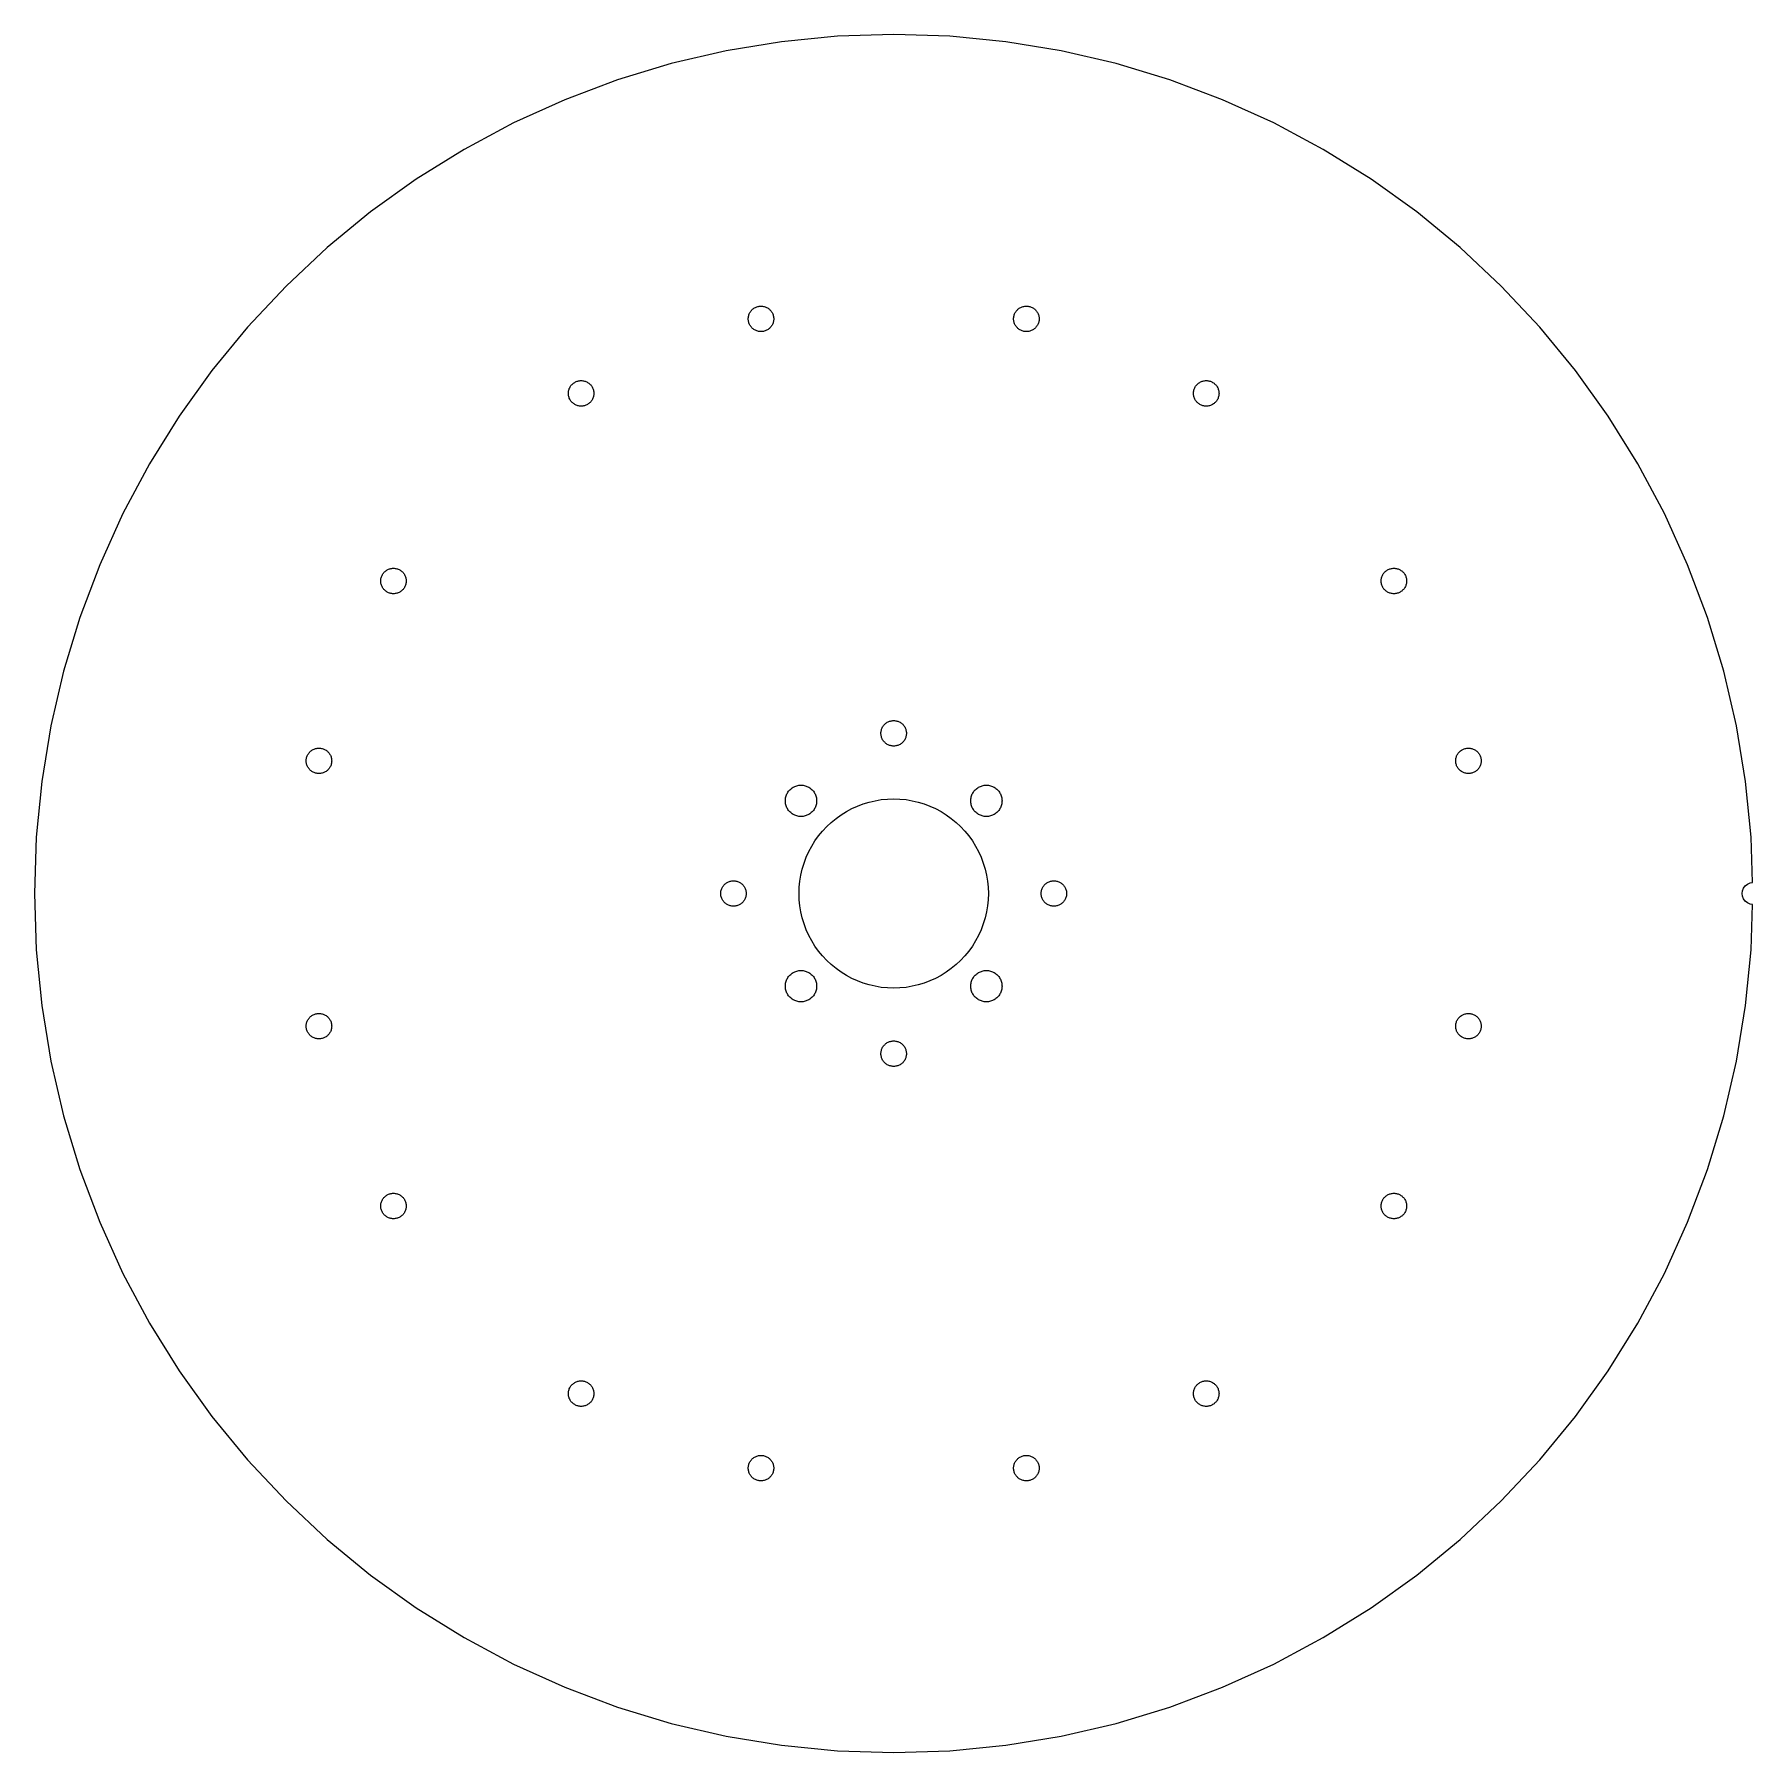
# Model space of a CAD drawing. Header units: metres. Extents: x -118 to 118, y -118 to 118.
import ezdxf

# ---------------------------------------------------------------- set-up
doc = ezdxf.new("R2010")
doc.units = ezdxf.units.M

msp = doc.modelspace()

# ---------------------------------------------------------------- linework, layer by layer
for p, q in [((0, 118), (-7.71756, 117.747)), ((7.71756, 117.747), (0, 118)), ((-23.0206, 115.733), (-30.5406, 113.979)), ((-15.4021, 116.99), (-23.0206, 115.733)), ((-7.71756, 117.747), (-15.4021, 116.99)), ((15.4021, 116.99), (7.71756, 117.747)), ((23.0206, 115.733), (15.4021, 116.99)), ((30.5406, 113.979), (23.0206, 115.733)), ((-30.5406, 113.979), (-37.9299, 111.738)), ((37.9299, 111.738), (30.5406, 113.979)), ((-37.9299, 111.738), (-45.1566, 109.018)), ((45.1566, 109.018), (37.9299, 111.738)), ((-45.1566, 109.018), (-52.1901, 105.831)), ((52.1901, 105.831), (45.1566, 109.018)), ((-52.1901, 105.831), (-59, 102.191)), ((59, 102.191), (52.1901, 105.831)), ((-59, 102.191), (-65.5573, 98.1134)), ((65.5573, 98.1134), (59, 102.191)), ((-65.5573, 98.1134), (-71.8338, 93.6157)), ((71.8338, 93.6157), (65.5573, 98.1134)), ((-71.8338, 93.6157), (-77.8028, 88.7171)), ((77.8028, 88.7171), (71.8338, 93.6157)), ((-77.8028, 88.7171), (-83.4386, 83.4386)), ((83.4386, 83.4386), (77.8028, 88.7171)), ((-83.4386, 83.4386), (-88.7171, 77.8028)), ((88.7171, 77.8028), (83.4386, 83.4386)), ((-19.3749, 80.2397), (-19.2864, 80.3123)), ((-19.2864, 80.3123), (-19.1933, 80.379)), ((-19.1933, 80.379), (-19.096, 80.4395)), ((-19.096, 80.4395), (-18.995, 80.4935)), ((-18.995, 80.4935), (-18.8907, 80.5408)), ((-18.8907, 80.5408), (-18.7836, 80.5811)), ((-18.7836, 80.5811), (-18.674, 80.6143)), ((-18.674, 80.6143), (-18.5624, 80.6403)), ((-18.5624, 80.6403), (-18.4494, 80.659)), ((-18.4494, 80.659), (-18.3355, 80.6702)), ((-18.3355, 80.6702), (-18.221, 80.674)), ((-18.221, 80.674), (-18.1066, 80.6702)), ((-18.1066, 80.6702), (-17.9926, 80.659)), ((-17.9926, 80.659), (-17.8796, 80.6403)), ((-17.8796, 80.6403), (-17.7681, 80.6143)), ((-17.7681, 80.6143), (-17.6585, 80.5811)), ((-17.6585, 80.5811), (-17.5513, 80.5408)), ((-17.5513, 80.5408), (-17.447, 80.4935)), ((-17.447, 80.4935), (-17.346, 80.4395)), ((-17.346, 80.4395), (-17.2488, 80.379)), ((-17.2488, 80.379), (-17.1557, 80.3123)), ((-17.1557, 80.3123), (-17.0672, 80.2397)), ((17.0672, 80.2397), (17.1557, 80.3123)), ((17.1557, 80.3123), (17.2488, 80.379)), ((17.2488, 80.379), (17.346, 80.4395)), ((17.346, 80.4395), (17.447, 80.4935)), ((17.447, 80.4935), (17.5513, 80.5408)), ((17.5513, 80.5408), (17.6585, 80.5811)), ((17.6585, 80.5811), (17.7681, 80.6143)), ((17.7681, 80.6143), (17.8796, 80.6403)), ((17.8796, 80.6403), (17.9926, 80.659)), ((17.9926, 80.659), (18.1066, 80.6702)), ((18.1066, 80.6702), (18.221, 80.674)), ((18.221, 80.674), (18.3355, 80.6702)), ((18.3355, 80.6702), (18.4494, 80.659)), ((18.4494, 80.659), (18.5624, 80.6403)), ((18.5624, 80.6403), (18.674, 80.6143)), ((18.674, 80.6143), (18.7836, 80.5811)), ((18.7836, 80.5811), (18.8907, 80.5408)), ((18.8907, 80.5408), (18.995, 80.4935)), ((18.995, 80.4935), (19.096, 80.4395)), ((19.096, 80.4395), (19.1933, 80.379)), ((19.1933, 80.379), (19.2864, 80.3123)), ((19.2864, 80.3123), (19.3749, 80.2397)), ((-19.971, 78.924), (-19.9673, 79.0384)), ((-19.9673, 78.8095), (-19.971, 78.924)), ((-19.9673, 79.0384), (-19.9561, 79.1524)), ((-19.9561, 78.6955), (-19.9673, 78.8095)), ((-19.9561, 79.1524), (-19.9374, 79.2654)), ((-19.9374, 78.5826), (-19.9561, 78.6955)), ((-19.9374, 79.2654), (-19.9114, 79.3769)), ((-19.9114, 78.471), (-19.9374, 78.5826)), ((-19.9114, 79.3769), (-19.8782, 79.4865)), ((-19.8782, 78.3615), (-19.9114, 78.471)), ((-19.8782, 79.4865), (-19.8378, 79.5937)), ((-19.8378, 78.2543), (-19.8782, 78.3615)), ((-19.8378, 79.5937), (-19.7906, 79.698)), ((-19.7906, 78.15), (-19.8378, 78.2543)), ((-19.7906, 79.698), (-19.7366, 79.799)), ((-19.7366, 78.049), (-19.7906, 78.15)), ((-19.7366, 79.799), (-19.6761, 79.8962)), ((-19.6761, 77.9517), (-19.7366, 78.049)), ((-19.6761, 79.8962), (-19.6094, 79.9893)), ((-19.6094, 77.8586), (-19.6761, 77.9517)), ((-19.6094, 79.9893), (-19.5367, 80.0778)), ((-19.5367, 80.0778), (-19.4585, 80.1614)), ((-19.4585, 80.1614), (-19.3749, 80.2397)), ((-17.0672, 80.2397), (-16.9836, 80.1614)), ((-16.9836, 80.1614), (-16.9053, 80.0778)), ((-16.9053, 80.0778), (-16.8327, 79.9893)), ((-16.8327, 79.9893), (-16.766, 79.8962)), ((-16.766, 77.9517), (-16.8327, 77.8586)), ((-16.766, 79.8962), (-16.7055, 79.799)), ((-16.7055, 78.049), (-16.766, 77.9517)), ((-16.7055, 79.799), (-16.6515, 79.698)), ((-16.6515, 78.15), (-16.7055, 78.049)), ((-16.6515, 79.698), (-16.6042, 79.5937)), ((-16.6042, 78.2543), (-16.6515, 78.15)), ((-16.6042, 79.5937), (-16.5639, 79.4865)), ((-16.5639, 78.3615), (-16.6042, 78.2543)), ((-16.5639, 79.4865), (-16.5307, 79.3769)), ((-16.5307, 78.471), (-16.5639, 78.3615)), ((-16.5307, 79.3769), (-16.5047, 79.2654)), ((-16.5047, 78.5826), (-16.5307, 78.471)), ((-16.5047, 79.2654), (-16.486, 79.1524)), ((-16.486, 78.6955), (-16.5047, 78.5826)), ((-16.486, 79.1524), (-16.4748, 79.0384)), ((-16.4748, 78.8095), (-16.486, 78.6955)), ((-16.4748, 79.0384), (-16.471, 78.924)), ((-16.471, 78.924), (-16.4748, 78.8095)), ((16.471, 78.924), (16.4748, 79.0384)), ((16.4748, 78.8095), (16.471, 78.924)), ((16.4748, 79.0384), (16.486, 79.1524)), ((16.486, 78.6955), (16.4748, 78.8095)), ((16.486, 79.1524), (16.5047, 79.2654)), ((16.5047, 78.5826), (16.486, 78.6955)), ((16.5047, 79.2654), (16.5307, 79.3769)), ((16.5307, 78.471), (16.5047, 78.5826)), ((16.5307, 79.3769), (16.5639, 79.4865)), ((16.5639, 78.3615), (16.5307, 78.471)), ((16.5639, 79.4865), (16.6042, 79.5937)), ((16.6042, 78.2543), (16.5639, 78.3615)), ((16.6042, 79.5937), (16.6515, 79.698)), ((16.6515, 78.15), (16.6042, 78.2543)), ((16.6515, 79.698), (16.7055, 79.799)), ((16.7055, 78.049), (16.6515, 78.15)), ((16.7055, 79.799), (16.766, 79.8962)), ((16.766, 77.9517), (16.7055, 78.049)), ((16.766, 79.8962), (16.8327, 79.9893)), ((16.8327, 77.8586), (16.766, 77.9517)), ((16.8327, 79.9893), (16.9053, 80.0778)), ((16.9053, 80.0778), (16.9836, 80.1614)), ((16.9836, 80.1614), (17.0672, 80.2397)), ((19.3749, 80.2397), (19.4585, 80.1614)), ((19.4585, 80.1614), (19.5367, 80.0778)), ((19.5367, 80.0778), (19.6094, 79.9893)), ((19.6094, 79.9893), (19.6761, 79.8962)), ((19.6761, 77.9517), (19.6094, 77.8586)), ((19.6761, 79.8962), (19.7366, 79.799)), ((19.7366, 78.049), (19.6761, 77.9517)), ((19.7366, 79.799), (19.7906, 79.698)), ((19.7906, 78.15), (19.7366, 78.049)), ((19.7906, 79.698), (19.8378, 79.5937)), ((19.8378, 78.2543), (19.7906, 78.15)), ((19.8378, 79.5937), (19.8782, 79.4865)), ((19.8782, 78.3615), (19.8378, 78.2543)), ((19.8782, 79.4865), (19.9114, 79.3769)), ((19.9114, 78.471), (19.8782, 78.3615)), ((19.9114, 79.3769), (19.9374, 79.2654)), ((19.9374, 78.5826), (19.9114, 78.471)), ((19.9374, 79.2654), (19.9561, 79.1524)), ((19.9561, 78.6955), (19.9374, 78.5826)), ((19.9561, 79.1524), (19.9673, 79.0384)), ((19.9673, 78.8095), (19.9561, 78.6955)), ((19.9673, 79.0384), (19.971, 78.924)), ((19.971, 78.924), (19.9673, 78.8095)), ((-88.7171, 77.8028), (-93.6157, 71.8338)), ((-19.5367, 77.7701), (-19.6094, 77.8586)), ((-19.4585, 77.6865), (-19.5367, 77.7701)), ((-19.3749, 77.6082), (-19.4585, 77.6865)), ((-19.2864, 77.5356), (-19.3749, 77.6082)), ((-19.1933, 77.4689), (-19.2864, 77.5356)), ((-19.096, 77.4084), (-19.1933, 77.4689)), ((-18.995, 77.3544), (-19.096, 77.4084)), ((-18.8907, 77.3072), (-18.995, 77.3544)), ((-18.7836, 77.2668), (-18.8907, 77.3072)), ((-18.674, 77.2336), (-18.7836, 77.2668)), ((-18.5624, 77.2076), (-18.674, 77.2336)), ((-18.4494, 77.1889), (-18.5624, 77.2076)), ((-18.3355, 77.1777), (-18.4494, 77.1889)), ((-18.221, 77.174), (-18.3355, 77.1777)), ((-18.1066, 77.1777), (-18.221, 77.174)), ((-17.9926, 77.1889), (-18.1066, 77.1777)), ((-17.8796, 77.2076), (-17.9926, 77.1889)), ((-17.7681, 77.2336), (-17.8796, 77.2076)), ((-17.6585, 77.2668), (-17.7681, 77.2336)), ((-17.5513, 77.3072), (-17.6585, 77.2668)), ((-17.447, 77.3544), (-17.5513, 77.3072)), ((-17.346, 77.4084), (-17.447, 77.3544)), ((-17.2488, 77.4689), (-17.346, 77.4084)), ((-17.1557, 77.5356), (-17.2488, 77.4689)), ((-17.0672, 77.6082), (-17.1557, 77.5356)), ((-16.9836, 77.6865), (-17.0672, 77.6082)), ((-16.9053, 77.7701), (-16.9836, 77.6865)), ((-16.8327, 77.8586), (-16.9053, 77.7701)), ((16.9053, 77.7701), (16.8327, 77.8586)), ((16.9836, 77.6865), (16.9053, 77.7701)), ((17.0672, 77.6082), (16.9836, 77.6865)), ((17.1557, 77.5356), (17.0672, 77.6082)), ((17.2488, 77.4689), (17.1557, 77.5356)), ((17.346, 77.4084), (17.2488, 77.4689)), ((17.447, 77.3544), (17.346, 77.4084)), ((17.5513, 77.3072), (17.447, 77.3544)), ((17.6585, 77.2668), (17.5513, 77.3072)), ((17.7681, 77.2336), (17.6585, 77.2668)), ((17.8796, 77.2076), (17.7681, 77.2336)), ((17.9926, 77.1889), (17.8796, 77.2076)), ((18.1066, 77.1777), (17.9926, 77.1889)), ((18.221, 77.174), (18.1066, 77.1777)), ((18.3355, 77.1777), (18.221, 77.174)), ((18.4494, 77.1889), (18.3355, 77.1777)), ((18.5624, 77.2076), (18.4494, 77.1889)), ((18.674, 77.2336), (18.5624, 77.2076)), ((18.7836, 77.2668), (18.674, 77.2336)), ((18.8907, 77.3072), (18.7836, 77.2668)), ((18.995, 77.3544), (18.8907, 77.3072)), ((19.096, 77.4084), (18.995, 77.3544)), ((19.1933, 77.4689), (19.096, 77.4084)), ((19.2864, 77.5356), (19.1933, 77.4689)), ((19.3749, 77.6082), (19.2864, 77.5356)), ((19.4585, 77.6865), (19.3749, 77.6082)), ((19.5367, 77.7701), (19.4585, 77.6865)), ((19.6094, 77.8586), (19.5367, 77.7701)), ((93.6157, 71.8338), (88.7171, 77.8028)), ((-93.6157, 71.8338), (-98.1134, 65.5573)), ((98.1134, 65.5573), (93.6157, 71.8338)), ((-44.6734, 68.6919), (-44.6697, 68.8064)), ((-44.6697, 68.5774), (-44.6734, 68.6919)), ((-44.6697, 68.8064), (-44.6585, 68.9203)), ((-44.6585, 68.4635), (-44.6697, 68.5774)), ((-44.6585, 68.9203), (-44.6398, 69.0333)), ((-44.6398, 68.3505), (-44.6585, 68.4635)), ((-44.6398, 69.0333), (-44.6138, 69.1448)), ((-44.6138, 69.1448), (-44.5806, 69.2544)), ((-44.5806, 69.2544), (-44.5402, 69.3616)), ((-44.5402, 69.3616), (-44.493, 69.4659)), ((-44.493, 69.4659), (-44.439, 69.5669)), ((-44.439, 69.5669), (-44.3785, 69.6641)), ((-44.3785, 69.6641), (-44.3118, 69.7572)), ((-44.3118, 69.7572), (-44.2392, 69.8457)), ((-44.2392, 69.8457), (-44.1609, 69.9293)), ((-44.1609, 69.9293), (-44.0773, 70.0076)), ((-44.0773, 70.0076), (-43.9888, 70.0803)), ((-43.9888, 70.0803), (-43.8957, 70.147)), ((-43.8957, 70.147), (-43.7984, 70.2074)), ((-43.7984, 70.2074), (-43.6975, 70.2614)), ((-43.6975, 70.2614), (-43.5932, 70.3087)), ((-43.5932, 70.3087), (-43.486, 70.349)), ((-43.486, 70.349), (-43.3764, 70.3823)), ((-43.3764, 70.3823), (-43.2649, 70.4083)), ((-43.2649, 70.4083), (-43.1519, 70.4269)), ((-43.1519, 70.4269), (-43.0379, 70.4381)), ((-43.0379, 70.4381), (-42.9234, 70.4419)), ((-42.9234, 70.4419), (-42.809, 70.4381)), ((-42.809, 70.4381), (-42.695, 70.4269)), ((-42.695, 70.4269), (-42.582, 70.4083)), ((-42.582, 70.4083), (-42.4705, 70.3823)), ((-42.4705, 70.3823), (-42.3609, 70.349)), ((-42.3609, 70.349), (-42.2538, 70.3087)), ((-42.2538, 70.3087), (-42.1494, 70.2614)), ((-42.1494, 70.2614), (-42.0484, 70.2074)), ((-42.0484, 70.2074), (-41.9512, 70.147)), ((-41.9512, 70.147), (-41.8581, 70.0803)), ((-41.8581, 70.0803), (-41.7696, 70.0076)), ((-41.7696, 70.0076), (-41.686, 69.9293)), ((-41.686, 69.9293), (-41.6077, 69.8457)), ((-41.6077, 69.8457), (-41.5351, 69.7572)), ((-41.5351, 69.7572), (-41.4684, 69.6641)), ((-41.4684, 69.6641), (-41.4079, 69.5669)), ((-41.4079, 69.5669), (-41.3539, 69.4659)), ((-41.3539, 69.4659), (-41.3067, 69.3616)), ((-41.3067, 69.3616), (-41.2663, 69.2544)), ((-41.2663, 69.2544), (-41.2331, 69.1448)), ((-41.2331, 69.1448), (-41.2071, 69.0333)), ((-41.2071, 69.0333), (-41.1884, 68.9203)), ((-41.1884, 68.4635), (-41.2071, 68.3505)), ((-41.1884, 68.9203), (-41.1772, 68.8064)), ((-41.1772, 68.5774), (-41.1884, 68.4635)), ((-41.1772, 68.8064), (-41.1734, 68.6919)), ((-41.1734, 68.6919), (-41.1772, 68.5774)), ((41.1734, 68.6919), (41.1772, 68.8064)), ((41.1772, 68.5774), (41.1734, 68.6919)), ((41.1772, 68.8064), (41.1884, 68.9203)), ((41.1884, 68.4635), (41.1772, 68.5774)), ((41.1884, 68.9203), (41.2071, 69.0333)), ((41.2071, 68.3505), (41.1884, 68.4635)), ((41.2071, 69.0333), (41.2331, 69.1448)), ((41.2331, 69.1448), (41.2663, 69.2544)), ((41.2663, 69.2544), (41.3067, 69.3616)), ((41.3067, 69.3616), (41.3539, 69.4659)), ((41.3539, 69.4659), (41.4079, 69.5669)), ((41.4079, 69.5669), (41.4684, 69.6641)), ((41.4684, 69.6641), (41.5351, 69.7572)), ((41.5351, 69.7572), (41.6077, 69.8457)), ((41.6077, 69.8457), (41.686, 69.9293)), ((41.686, 69.9293), (41.7696, 70.0076)), ((41.7696, 70.0076), (41.8581, 70.0803)), ((41.8581, 70.0803), (41.9512, 70.147)), ((41.9512, 70.147), (42.0484, 70.2074)), ((42.0484, 70.2074), (42.1494, 70.2614)), ((42.1494, 70.2614), (42.2538, 70.3087)), ((42.2538, 70.3087), (42.3609, 70.349)), ((42.3609, 70.349), (42.4705, 70.3823)), ((42.4705, 70.3823), (42.582, 70.4083)), ((42.582, 70.4083), (42.695, 70.4269)), ((42.695, 70.4269), (42.809, 70.4381)), ((42.809, 70.4381), (42.9234, 70.4419)), ((42.9234, 70.4419), (43.0379, 70.4381)), ((43.0379, 70.4381), (43.1519, 70.4269)), ((43.1519, 70.4269), (43.2649, 70.4083)), ((43.2649, 70.4083), (43.3764, 70.3823)), ((43.3764, 70.3823), (43.486, 70.349)), ((43.486, 70.349), (43.5932, 70.3087)), ((43.5932, 70.3087), (43.6975, 70.2614)), ((43.6975, 70.2614), (43.7984, 70.2074)), ((43.7984, 70.2074), (43.8957, 70.147)), ((43.8957, 70.147), (43.9888, 70.0803)), ((43.9888, 70.0803), (44.0773, 70.0076)), ((44.0773, 70.0076), (44.1609, 69.9293)), ((44.1609, 69.9293), (44.2392, 69.8457)), ((44.2392, 69.8457), (44.3118, 69.7572)), ((44.3118, 69.7572), (44.3785, 69.6641)), ((44.3785, 69.6641), (44.439, 69.5669)), ((44.439, 69.5669), (44.493, 69.4659)), ((44.493, 69.4659), (44.5402, 69.3616)), ((44.5402, 69.3616), (44.5806, 69.2544)), ((44.5806, 69.2544), (44.6138, 69.1448)), ((44.6138, 69.1448), (44.6398, 69.0333)), ((44.6398, 69.0333), (44.6585, 68.9203)), ((44.6585, 68.4635), (44.6398, 68.3505)), ((44.6585, 68.9203), (44.6697, 68.8064)), ((44.6697, 68.5774), (44.6585, 68.4635)), ((44.6697, 68.8064), (44.6734, 68.6919)), ((44.6734, 68.6919), (44.6697, 68.5774)), ((-44.6138, 68.239), (-44.6398, 68.3505)), ((-44.5806, 68.1294), (-44.6138, 68.239)), ((-44.5402, 68.0222), (-44.5806, 68.1294)), ((-44.493, 67.9179), (-44.5402, 68.0222)), ((-44.439, 67.8169), (-44.493, 67.9179)), ((-44.3785, 67.7196), (-44.439, 67.8169)), ((-44.3118, 67.6266), (-44.3785, 67.7196)), ((-44.2392, 67.538), (-44.3118, 67.6266)), ((-44.1609, 67.4545), (-44.2392, 67.538)), ((-44.0773, 67.3762), (-44.1609, 67.4545)), ((-43.9888, 67.3035), (-44.0773, 67.3762)), ((-43.8957, 67.2368), (-43.9888, 67.3035)), ((-43.7984, 67.1763), (-43.8957, 67.2368)), ((-43.6975, 67.1224), (-43.7984, 67.1763)), ((-43.5932, 67.0751), (-43.6975, 67.1224)), ((-43.486, 67.0348), (-43.5932, 67.0751)), ((-43.3764, 67.0015), (-43.486, 67.0348)), ((-43.2649, 66.9755), (-43.3764, 67.0015)), ((-43.1519, 66.9569), (-43.2649, 66.9755)), ((-43.0379, 66.9456), (-43.1519, 66.9569)), ((-42.9234, 66.9419), (-43.0379, 66.9456)), ((-42.809, 66.9456), (-42.9234, 66.9419)), ((-42.695, 66.9569), (-42.809, 66.9456)), ((-42.582, 66.9755), (-42.695, 66.9569)), ((-42.4705, 67.0015), (-42.582, 66.9755)), ((-42.3609, 67.0348), (-42.4705, 67.0015)), ((-42.2538, 67.0751), (-42.3609, 67.0348)), ((-42.1494, 67.1224), (-42.2538, 67.0751)), ((-42.0484, 67.1763), (-42.1494, 67.1224)), ((-41.9512, 67.2368), (-42.0484, 67.1763)), ((-41.8581, 67.3035), (-41.9512, 67.2368)), ((-41.7696, 67.3762), (-41.8581, 67.3035)), ((-41.686, 67.4545), (-41.7696, 67.3762)), ((-41.6077, 67.538), (-41.686, 67.4545)), ((-41.5351, 67.6266), (-41.6077, 67.538)), ((-41.4684, 67.7196), (-41.5351, 67.6266)), ((-41.4079, 67.8169), (-41.4684, 67.7196)), ((-41.3539, 67.9179), (-41.4079, 67.8169)), ((-41.3067, 68.0222), (-41.3539, 67.9179)), ((-41.2663, 68.1294), (-41.3067, 68.0222)), ((-41.2331, 68.239), (-41.2663, 68.1294)), ((-41.2071, 68.3505), (-41.2331, 68.239)), ((41.2331, 68.239), (41.2071, 68.3505)), ((41.2663, 68.1294), (41.2331, 68.239)), ((41.3067, 68.0222), (41.2663, 68.1294)), ((41.3539, 67.9179), (41.3067, 68.0222)), ((41.4079, 67.8169), (41.3539, 67.9179)), ((41.4684, 67.7196), (41.4079, 67.8169)), ((41.5351, 67.6266), (41.4684, 67.7196)), ((41.6077, 67.538), (41.5351, 67.6266)), ((41.686, 67.4545), (41.6077, 67.538)), ((41.7696, 67.3762), (41.686, 67.4545)), ((41.8581, 67.3035), (41.7696, 67.3762)), ((41.9512, 67.2368), (41.8581, 67.3035)), ((42.0484, 67.1763), (41.9512, 67.2368)), ((42.1494, 67.1224), (42.0484, 67.1763)), ((42.2538, 67.0751), (42.1494, 67.1224)), ((42.3609, 67.0348), (42.2538, 67.0751)), ((42.4705, 67.0015), (42.3609, 67.0348)), ((42.582, 66.9755), (42.4705, 67.0015)), ((42.695, 66.9569), (42.582, 66.9755)), ((42.809, 66.9456), (42.695, 66.9569)), ((42.9234, 66.9419), (42.809, 66.9456)), ((43.0379, 66.9456), (42.9234, 66.9419)), ((43.1519, 66.9569), (43.0379, 66.9456)), ((43.2649, 66.9755), (43.1519, 66.9569)), ((43.3764, 67.0015), (43.2649, 66.9755)), ((43.486, 67.0348), (43.3764, 67.0015)), ((43.5932, 67.0751), (43.486, 67.0348)), ((43.6975, 67.1224), (43.5932, 67.0751)), ((43.7984, 67.1763), (43.6975, 67.1224)), ((43.8957, 67.2368), (43.7984, 67.1763)), ((43.9888, 67.3035), (43.8957, 67.2368)), ((44.0773, 67.3762), (43.9888, 67.3035)), ((44.1609, 67.4545), (44.0773, 67.3762)), ((44.2392, 67.538), (44.1609, 67.4545)), ((44.3118, 67.6266), (44.2392, 67.538)), ((44.3785, 67.7196), (44.3118, 67.6266)), ((44.439, 67.8169), (44.3785, 67.7196)), ((44.493, 67.9179), (44.439, 67.8169)), ((44.5402, 68.0222), (44.493, 67.9179)), ((44.5806, 68.1294), (44.5402, 68.0222)), ((44.6138, 68.239), (44.5806, 68.1294)), ((44.6398, 68.3505), (44.6138, 68.239)), ((-98.1134, 65.5573), (-102.191, 59)), ((102.191, 59), (98.1134, 65.5573)), ((-102.191, 59), (-105.831, 52.1901)), ((105.831, 52.1901), (102.191, 59)), ((-105.831, 52.1901), (-109.018, 45.1566)), ((109.018, 45.1566), (105.831, 52.1901)), ((-109.018, 45.1566), (-111.738, 37.9299)), ((111.738, 37.9299), (109.018, 45.1566)), ((-70.4419, 42.9234), (-70.4381, 43.0379)), ((-70.4381, 42.809), (-70.4419, 42.9234)), ((-70.4381, 43.0379), (-70.4269, 43.1519)), ((-70.4269, 42.695), (-70.4381, 42.809)), ((-70.4269, 43.1519), (-70.4083, 43.2649)), ((-70.4083, 42.582), (-70.4269, 42.695)), ((-70.4083, 43.2649), (-70.3823, 43.3764)), ((-70.3823, 42.4705), (-70.4083, 42.582)), ((-70.3823, 43.3764), (-70.349, 43.486)), ((-70.349, 43.486), (-70.3087, 43.5932)), ((-70.3087, 43.5932), (-70.2614, 43.6975)), ((-70.2614, 43.6975), (-70.2074, 43.7984)), ((-70.2074, 43.7984), (-70.147, 43.8957)), ((-70.147, 43.8957), (-70.0803, 43.9888)), ((-70.0803, 43.9888), (-70.0076, 44.0773)), ((-70.0076, 44.0773), (-69.9293, 44.1609)), ((-69.9293, 44.1609), (-69.8457, 44.2392)), ((-69.8457, 44.2392), (-69.7572, 44.3118)), ((-69.7572, 44.3118), (-69.6641, 44.3785)), ((-69.6641, 44.3785), (-69.5669, 44.439)), ((-69.5669, 44.439), (-69.4659, 44.493)), ((-69.4659, 44.493), (-69.3616, 44.5402)), ((-69.3616, 44.5402), (-69.2544, 44.5806)), ((-69.2544, 44.5806), (-69.1448, 44.6138)), ((-69.1448, 44.6138), (-69.0333, 44.6398)), ((-69.0333, 44.6398), (-68.9203, 44.6585)), ((-68.9203, 44.6585), (-68.8064, 44.6697)), ((-68.8064, 44.6697), (-68.6919, 44.6734)), ((-68.6919, 44.6734), (-68.5774, 44.6697)), ((-68.5774, 44.6697), (-68.4635, 44.6585)), ((-68.4635, 44.6585), (-68.3505, 44.6398)), ((-68.3505, 44.6398), (-68.239, 44.6138)), ((-68.239, 44.6138), (-68.1294, 44.5806)), ((-68.1294, 44.5806), (-68.0222, 44.5402)), ((-68.0222, 44.5402), (-67.9179, 44.493)), ((-67.9179, 44.493), (-67.8169, 44.439)), ((-67.8169, 44.439), (-67.7196, 44.3785)), ((-67.7196, 44.3785), (-67.6266, 44.3118)), ((-67.6266, 44.3118), (-67.538, 44.2392)), ((-67.538, 44.2392), (-67.4545, 44.1609)), ((-67.4545, 44.1609), (-67.3762, 44.0773)), ((-67.3762, 44.0773), (-67.3035, 43.9888)), ((-67.3035, 43.9888), (-67.2368, 43.8957)), ((-67.2368, 43.8957), (-67.1763, 43.7984)), ((-67.1763, 43.7984), (-67.1224, 43.6975)), ((-67.1224, 43.6975), (-67.0751, 43.5932)), ((-67.0751, 43.5932), (-67.0348, 43.486)), ((-67.0348, 43.486), (-67.0015, 43.3764)), ((-67.0015, 43.3764), (-66.9755, 43.2649)), ((-66.9755, 42.582), (-67.0015, 42.4705)), ((-66.9755, 43.2649), (-66.9569, 43.1519)), ((-66.9569, 42.695), (-66.9755, 42.582)), ((-66.9569, 43.1519), (-66.9456, 43.0379)), ((-66.9456, 42.809), (-66.9569, 42.695)), ((-66.9456, 43.0379), (-66.9419, 42.9234)), ((-66.9419, 42.9234), (-66.9456, 42.809)), ((66.9419, 42.9234), (66.9456, 43.0379)), ((66.9456, 42.809), (66.9419, 42.9234)), ((66.9456, 43.0379), (66.9569, 43.1519)), ((66.9569, 42.695), (66.9456, 42.809)), ((66.9569, 43.1519), (66.9755, 43.2649)), ((66.9755, 42.582), (66.9569, 42.695)), ((66.9755, 43.2649), (67.0015, 43.3764)), ((67.0015, 42.4705), (66.9755, 42.582)), ((67.0015, 43.3764), (67.0348, 43.486)), ((67.0348, 43.486), (67.0751, 43.5932)), ((67.0751, 43.5932), (67.1224, 43.6975)), ((67.1224, 43.6975), (67.1763, 43.7984)), ((67.1763, 43.7984), (67.2368, 43.8957)), ((67.2368, 43.8957), (67.3035, 43.9888)), ((67.3035, 43.9888), (67.3762, 44.0773)), ((67.3762, 44.0773), (67.4545, 44.1609)), ((67.4545, 44.1609), (67.538, 44.2392)), ((67.538, 44.2392), (67.6266, 44.3118)), ((67.6266, 44.3118), (67.7196, 44.3785)), ((67.7196, 44.3785), (67.8169, 44.439)), ((67.8169, 44.439), (67.9179, 44.493)), ((67.9179, 44.493), (68.0222, 44.5402)), ((68.0222, 44.5402), (68.1294, 44.5806)), ((68.1294, 44.5806), (68.239, 44.6138)), ((68.239, 44.6138), (68.3505, 44.6398)), ((68.3505, 44.6398), (68.4635, 44.6585)), ((68.4635, 44.6585), (68.5774, 44.6697)), ((68.5774, 44.6697), (68.6919, 44.6734)), ((68.6919, 44.6734), (68.8064, 44.6697)), ((68.8064, 44.6697), (68.9203, 44.6585)), ((68.9203, 44.6585), (69.0333, 44.6398)), ((69.0333, 44.6398), (69.1448, 44.6138)), ((69.1448, 44.6138), (69.2544, 44.5806)), ((69.2544, 44.5806), (69.3616, 44.5402)), ((69.3616, 44.5402), (69.4659, 44.493)), ((69.4659, 44.493), (69.5669, 44.439)), ((69.5669, 44.439), (69.6641, 44.3785)), ((69.6641, 44.3785), (69.7572, 44.3118)), ((69.7572, 44.3118), (69.8457, 44.2392)), ((69.8457, 44.2392), (69.9293, 44.1609)), ((69.9293, 44.1609), (70.0076, 44.0773)), ((70.0076, 44.0773), (70.0803, 43.9888)), ((70.0803, 43.9888), (70.147, 43.8957)), ((70.147, 43.8957), (70.2074, 43.7984)), ((70.2074, 43.7984), (70.2614, 43.6975)), ((70.2614, 43.6975), (70.3087, 43.5932)), ((70.3087, 43.5932), (70.349, 43.486)), ((70.349, 43.486), (70.3823, 43.3764)), ((70.3823, 43.3764), (70.4083, 43.2649)), ((70.4083, 42.582), (70.3823, 42.4705)), ((70.4083, 43.2649), (70.4269, 43.1519)), ((70.4269, 42.695), (70.4083, 42.582)), ((70.4269, 43.1519), (70.4381, 43.0379)), ((70.4381, 42.809), (70.4269, 42.695)), ((70.4381, 43.0379), (70.4419, 42.9234)), ((70.4419, 42.9234), (70.4381, 42.809)), ((-70.349, 42.3609), (-70.3823, 42.4705)), ((-70.3087, 42.2538), (-70.349, 42.3609)), ((-70.2614, 42.1494), (-70.3087, 42.2538)), ((-70.2074, 42.0484), (-70.2614, 42.1494)), ((-70.147, 41.9512), (-70.2074, 42.0484)), ((-70.0803, 41.8581), (-70.147, 41.9512)), ((-70.0076, 41.7696), (-70.0803, 41.8581)), ((-69.9293, 41.686), (-70.0076, 41.7696)), ((-69.8457, 41.6077), (-69.9293, 41.686)), ((-69.7572, 41.5351), (-69.8457, 41.6077)), ((-69.6641, 41.4684), (-69.7572, 41.5351)), ((-69.5669, 41.4079), (-69.6641, 41.4684)), ((-69.4659, 41.3539), (-69.5669, 41.4079)), ((-69.3616, 41.3067), (-69.4659, 41.3539)), ((-69.2544, 41.2663), (-69.3616, 41.3067)), ((-69.1448, 41.2331), (-69.2544, 41.2663)), ((-69.0333, 41.2071), (-69.1448, 41.2331)), ((-68.9203, 41.1884), (-69.0333, 41.2071)), ((-68.8064, 41.1772), (-68.9203, 41.1884)), ((-68.6919, 41.1734), (-68.8064, 41.1772)), ((-68.5774, 41.1772), (-68.6919, 41.1734)), ((-68.4635, 41.1884), (-68.5774, 41.1772)), ((-68.3505, 41.2071), (-68.4635, 41.1884)), ((-68.239, 41.2331), (-68.3505, 41.2071)), ((-68.1294, 41.2663), (-68.239, 41.2331)), ((-68.0222, 41.3067), (-68.1294, 41.2663)), ((-67.9179, 41.3539), (-68.0222, 41.3067)), ((-67.8169, 41.4079), (-67.9179, 41.3539)), ((-67.7196, 41.4684), (-67.8169, 41.4079)), ((-67.6266, 41.5351), (-67.7196, 41.4684)), ((-67.538, 41.6077), (-67.6266, 41.5351)), ((-67.4545, 41.686), (-67.538, 41.6077)), ((-67.3762, 41.7696), (-67.4545, 41.686)), ((-67.3035, 41.8581), (-67.3762, 41.7696)), ((-67.2368, 41.9512), (-67.3035, 41.8581)), ((-67.1763, 42.0484), (-67.2368, 41.9512)), ((-67.1224, 42.1494), (-67.1763, 42.0484)), ((-67.0751, 42.2538), (-67.1224, 42.1494)), ((-67.0348, 42.3609), (-67.0751, 42.2538)), ((-67.0015, 42.4705), (-67.0348, 42.3609)), ((67.0348, 42.3609), (67.0015, 42.4705)), ((67.0751, 42.2538), (67.0348, 42.3609)), ((67.1224, 42.1494), (67.0751, 42.2538)), ((67.1763, 42.0484), (67.1224, 42.1494)), ((67.2368, 41.9512), (67.1763, 42.0484)), ((67.3035, 41.8581), (67.2368, 41.9512)), ((67.3762, 41.7696), (67.3035, 41.8581)), ((67.4545, 41.686), (67.3762, 41.7696)), ((67.538, 41.6077), (67.4545, 41.686)), ((67.6266, 41.5351), (67.538, 41.6077)), ((67.7196, 41.4684), (67.6266, 41.5351)), ((67.8169, 41.4079), (67.7196, 41.4684)), ((67.9179, 41.3539), (67.8169, 41.4079)), ((68.0222, 41.3067), (67.9179, 41.3539)), ((68.1294, 41.2663), (68.0222, 41.3067)), ((68.239, 41.2331), (68.1294, 41.2663)), ((68.3505, 41.2071), (68.239, 41.2331)), ((68.4635, 41.1884), (68.3505, 41.2071)), ((68.5774, 41.1772), (68.4635, 41.1884)), ((68.6919, 41.1734), (68.5774, 41.1772)), ((68.8064, 41.1772), (68.6919, 41.1734)), ((68.9203, 41.1884), (68.8064, 41.1772)), ((69.0333, 41.2071), (68.9203, 41.1884)), ((69.1448, 41.2331), (69.0333, 41.2071)), ((69.2544, 41.2663), (69.1448, 41.2331)), ((69.3616, 41.3067), (69.2544, 41.2663)), ((69.4659, 41.3539), (69.3616, 41.3067)), ((69.5669, 41.4079), (69.4659, 41.3539)), ((69.6641, 41.4684), (69.5669, 41.4079)), ((69.7572, 41.5351), (69.6641, 41.4684)), ((69.8457, 41.6077), (69.7572, 41.5351)), ((69.9293, 41.686), (69.8457, 41.6077)), ((70.0076, 41.7696), (69.9293, 41.686)), ((70.0803, 41.8581), (70.0076, 41.7696)), ((70.147, 41.9512), (70.0803, 41.8581)), ((70.2074, 42.0484), (70.147, 41.9512)), ((70.2614, 42.1494), (70.2074, 42.0484)), ((70.3087, 42.2538), (70.2614, 42.1494)), ((70.349, 42.3609), (70.3087, 42.2538)), ((70.3823, 42.4705), (70.349, 42.3609)), ((-111.738, 37.9299), (-113.979, 30.5406)), ((113.979, 30.5406), (111.738, 37.9299)), ((-113.979, 30.5406), (-115.733, 23.0206)), ((115.733, 23.0206), (113.979, 30.5406)), ((-0.774002, 23.5695), (-0.669693, 23.6168)), ((-0.669693, 23.6168), (-0.562515, 23.6571)), ((-0.562515, 23.6571), (-0.452927, 23.6904)), ((-0.452927, 23.6904), (-0.3414, 23.7164)), ((-0.3414, 23.7164), (-0.228409, 23.735)), ((-0.228409, 23.735), (-0.114441, 23.7462)), ((-0.114441, 23.7462), (0, 23.75)), ((0, 23.75), (0.114441, 23.7462)), ((0.114441, 23.7462), (0.228409, 23.735)), ((0.228409, 23.735), (0.3414, 23.7164)), ((0.3414, 23.7164), (0.452927, 23.6904)), ((0.452927, 23.6904), (0.562515, 23.6571)), ((0.562515, 23.6571), (0.669693, 23.6168)), ((0.669693, 23.6168), (0.774002, 23.5695)), ((-115.733, 23.0206), (-116.99, 15.4021)), ((-1.75, 22), (-1.74625, 22.1144)), ((-1.74625, 21.8855), (-1.75, 22)), ((-1.74625, 22.1144), (-1.73502, 22.2284)), ((-1.73502, 21.7716), (-1.74625, 21.8855)), ((-1.73502, 22.2284), (-1.71637, 22.3414)), ((-1.71637, 21.6586), (-1.73502, 21.7716)), ((-1.71637, 22.3414), (-1.69037, 22.4529)), ((-1.69037, 21.5471), (-1.71637, 21.6586)), ((-1.69037, 22.4529), (-1.65712, 22.5625)), ((-1.65712, 21.4375), (-1.69037, 21.5471)), ((-1.65712, 22.5625), (-1.61678, 22.6697)), ((-1.61678, 21.3303), (-1.65712, 21.4375)), ((-1.61678, 22.6697), (-1.56952, 22.774)), ((-1.56952, 21.226), (-1.61678, 21.3303)), ((-1.56952, 22.774), (-1.51553, 22.875)), ((-1.51553, 22.875), (-1.45506, 22.9722)), ((-1.45506, 22.9722), (-1.38837, 23.0653)), ((-1.38837, 23.0653), (-1.31572, 23.1539)), ((-1.31572, 23.1539), (-1.23743, 23.2374)), ((-1.23743, 23.2374), (-1.15385, 23.3157)), ((-1.15385, 23.3157), (-1.06532, 23.3884)), ((-1.06532, 23.3884), (-0.972244, 23.4551)), ((-0.972244, 23.4551), (-0.875, 23.5155)), ((-0.875, 23.5155), (-0.774002, 23.5695)), ((0.774002, 23.5695), (0.875, 23.5155)), ((0.875, 23.5155), (0.972244, 23.4551)), ((0.972244, 23.4551), (1.06532, 23.3884)), ((1.06532, 23.3884), (1.15385, 23.3157)), ((1.15385, 23.3157), (1.23743, 23.2374)), ((1.23743, 23.2374), (1.31572, 23.1539)), ((1.31572, 23.1539), (1.38837, 23.0653)), ((1.38837, 23.0653), (1.45506, 22.9722)), ((1.45506, 22.9722), (1.51553, 22.875)), ((1.51553, 22.875), (1.56952, 22.774)), ((1.56952, 22.774), (1.61678, 22.6697)), ((1.61678, 21.3303), (1.56952, 21.226)), ((1.61678, 22.6697), (1.65712, 22.5625)), ((1.65712, 21.4375), (1.61678, 21.3303)), ((1.65712, 22.5625), (1.69037, 22.4529)), ((1.69037, 21.5471), (1.65712, 21.4375)), ((1.69037, 22.4529), (1.71637, 22.3414)), ((1.71637, 21.6586), (1.69037, 21.5471)), ((1.71637, 22.3414), (1.73502, 22.2284)), ((1.73502, 21.7716), (1.71637, 21.6586)), ((1.73502, 22.2284), (1.74625, 22.1144)), ((1.74625, 21.8855), (1.73502, 21.7716)), ((1.74625, 22.1144), (1.75, 22)), ((1.75, 22), (1.74625, 21.8855)), ((116.99, 15.4021), (115.733, 23.0206)), ((-80.5811, 18.7836), (-80.5408, 18.8907)), ((-80.5408, 18.8907), (-80.4935, 18.995)), ((-80.4935, 18.995), (-80.4395, 19.096)), ((-80.4395, 19.096), (-80.379, 19.1933)), ((-80.379, 19.1933), (-80.3123, 19.2864)), ((-80.3123, 19.2864), (-80.2397, 19.3749)), ((-80.2397, 19.3749), (-80.1614, 19.4585)), ((-80.1614, 19.4585), (-80.0778, 19.5367)), ((-80.0778, 19.5367), (-79.9893, 19.6094)), ((-79.9893, 19.6094), (-79.8962, 19.6761)), ((-79.8962, 19.6761), (-79.799, 19.7366)), ((-79.799, 19.7366), (-79.698, 19.7906)), ((-79.698, 19.7906), (-79.5937, 19.8378)), ((-79.5937, 19.8378), (-79.4865, 19.8782)), ((-79.4865, 19.8782), (-79.3769, 19.9114)), ((-79.3769, 19.9114), (-79.2654, 19.9374)), ((-79.2654, 19.9374), (-79.1524, 19.9561)), ((-79.1524, 19.9561), (-79.0384, 19.9673)), ((-79.0384, 19.9673), (-78.924, 19.971)), ((-78.924, 19.971), (-78.8095, 19.9673)), ((-78.8095, 19.9673), (-78.6955, 19.9561)), ((-78.6955, 19.9561), (-78.5826, 19.9374)), ((-78.5826, 19.9374), (-78.471, 19.9114)), ((-78.471, 19.9114), (-78.3615, 19.8782)), ((-78.3615, 19.8782), (-78.2543, 19.8378)), ((-78.2543, 19.8378), (-78.15, 19.7906)), ((-78.15, 19.7906), (-78.049, 19.7366)), ((-78.049, 19.7366), (-77.9517, 19.6761)), ((-77.9517, 19.6761), (-77.8586, 19.6094)), ((-77.8586, 19.6094), (-77.7701, 19.5367)), ((-77.7701, 19.5367), (-77.6865, 19.4585)), ((-77.6865, 19.4585), (-77.6082, 19.3749)), ((-77.6082, 19.3749), (-77.5356, 19.2864)), ((-77.5356, 19.2864), (-77.4689, 19.1933)), ((-77.4689, 19.1933), (-77.4084, 19.096)), ((-77.4084, 19.096), (-77.3544, 18.995)), ((-77.3544, 18.995), (-77.3072, 18.8907)), ((-77.3072, 18.8907), (-77.2668, 18.7836)), ((-1.51553, 21.125), (-1.56952, 21.226)), ((-1.45506, 21.0277), (-1.51553, 21.125)), ((-1.38837, 20.9347), (-1.45506, 21.0277)), ((-1.31572, 20.8461), (-1.38837, 20.9347)), ((-1.23743, 20.7626), (-1.31572, 20.8461)), ((-1.15385, 20.6843), (-1.23743, 20.7626)), ((-1.06532, 20.6116), (-1.15385, 20.6843)), ((-0.972244, 20.5449), (-1.06532, 20.6116)), ((-0.875, 20.4845), (-0.972244, 20.5449)), ((-0.774002, 20.4305), (-0.875, 20.4845)), ((-0.669693, 20.3832), (-0.774002, 20.4305)), ((-0.562515, 20.3429), (-0.669693, 20.3832)), ((-0.452927, 20.3096), (-0.562515, 20.3429)), ((-0.3414, 20.2836), (-0.452927, 20.3096)), ((-0.228409, 20.265), (-0.3414, 20.2836)), ((-0.114441, 20.2537), (-0.228409, 20.265)), ((0, 20.25), (-0.114441, 20.2537)), ((0.114441, 20.2537), (0, 20.25)), ((0.228409, 20.265), (0.114441, 20.2537)), ((0.3414, 20.2836), (0.228409, 20.265)), ((0.452927, 20.3096), (0.3414, 20.2836)), ((0.562515, 20.3429), (0.452927, 20.3096)), ((0.669693, 20.3832), (0.562515, 20.3429)), ((0.774002, 20.4305), (0.669693, 20.3832)), ((0.875, 20.4845), (0.774002, 20.4305)), ((0.972244, 20.5449), (0.875, 20.4845)), ((1.06532, 20.6116), (0.972244, 20.5449)), ((1.15385, 20.6843), (1.06532, 20.6116)), ((1.23743, 20.7626), (1.15385, 20.6843)), ((1.31572, 20.8461), (1.23743, 20.7626)), ((1.38837, 20.9347), (1.31572, 20.8461)), ((1.45506, 21.0277), (1.38837, 20.9347)), ((1.51553, 21.125), (1.45506, 21.0277)), ((1.56952, 21.226), (1.51553, 21.125)), ((77.2668, 18.7836), (77.3072, 18.8907)), ((77.3072, 18.8907), (77.3544, 18.995)), ((77.3544, 18.995), (77.4084, 19.096)), ((77.4084, 19.096), (77.4689, 19.1933)), ((77.4689, 19.1933), (77.5356, 19.2864)), ((77.5356, 19.2864), (77.6082, 19.3749)), ((77.6082, 19.3749), (77.6865, 19.4585)), ((77.6865, 19.4585), (77.7701, 19.5367)), ((77.7701, 19.5367), (77.8586, 19.6094)), ((77.8586, 19.6094), (77.9517, 19.6761)), ((77.9517, 19.6761), (78.049, 19.7366)), ((78.049, 19.7366), (78.15, 19.7906)), ((78.15, 19.7906), (78.2543, 19.8378)), ((78.2543, 19.8378), (78.3615, 19.8782)), ((78.3615, 19.8782), (78.471, 19.9114)), ((78.471, 19.9114), (78.5826, 19.9374)), ((78.5826, 19.9374), (78.6955, 19.9561)), ((78.6955, 19.9561), (78.8095, 19.9673)), ((78.8095, 19.9673), (78.924, 19.971)), ((78.924, 19.971), (79.0384, 19.9673)), ((79.0384, 19.9673), (79.1524, 19.9561)), ((79.1524, 19.9561), (79.2654, 19.9374)), ((79.2654, 19.9374), (79.3769, 19.9114)), ((79.3769, 19.9114), (79.4865, 19.8782)), ((79.4865, 19.8782), (79.5937, 19.8378)), ((79.5937, 19.8378), (79.698, 19.7906)), ((79.698, 19.7906), (79.799, 19.7366)), ((79.799, 19.7366), (79.8962, 19.6761)), ((79.8962, 19.6761), (79.9893, 19.6094)), ((79.9893, 19.6094), (80.0778, 19.5367)), ((80.0778, 19.5367), (80.1614, 19.4585)), ((80.1614, 19.4585), (80.2397, 19.3749)), ((80.2397, 19.3749), (80.3123, 19.2864)), ((80.3123, 19.2864), (80.379, 19.1933)), ((80.379, 19.1933), (80.4395, 19.096)), ((80.4395, 19.096), (80.4935, 18.995)), ((80.4935, 18.995), (80.5408, 18.8907)), ((80.5408, 18.8907), (80.5811, 18.7836)), ((-80.674, 18.221), (-80.6702, 18.3355)), ((-80.6702, 18.1066), (-80.674, 18.221)), ((-80.6702, 18.3355), (-80.659, 18.4494)), ((-80.659, 17.9926), (-80.6702, 18.1066)), ((-80.659, 18.4494), (-80.6403, 18.5624)), ((-80.6403, 17.8796), (-80.659, 17.9926)), ((-80.6403, 18.5624), (-80.6143, 18.674)), ((-80.6143, 17.7681), (-80.6403, 17.8796)), ((-80.6143, 18.674), (-80.5811, 18.7836)), ((-80.5811, 17.6585), (-80.6143, 17.7681)), ((-80.5408, 17.5513), (-80.5811, 17.6585)), ((-80.4935, 17.447), (-80.5408, 17.5513)), ((-80.4395, 17.346), (-80.4935, 17.447)), ((-80.379, 17.2488), (-80.4395, 17.346)), ((-80.3123, 17.1557), (-80.379, 17.2488)), ((-80.2397, 17.0672), (-80.3123, 17.1557)), ((-80.1614, 16.9836), (-80.2397, 17.0672)), ((-80.0778, 16.9053), (-80.1614, 16.9836)), ((-79.9893, 16.8327), (-80.0778, 16.9053)), ((-79.8962, 16.766), (-79.9893, 16.8327)), ((-79.799, 16.7055), (-79.8962, 16.766)), ((-79.698, 16.6515), (-79.799, 16.7055)), ((-79.5937, 16.6042), (-79.698, 16.6515)), ((-79.4865, 16.5639), (-79.5937, 16.6042)), ((-79.3769, 16.5307), (-79.4865, 16.5639)), ((-79.2654, 16.5047), (-79.3769, 16.5307)), ((-78.471, 16.5307), (-78.5826, 16.5047)), ((-78.3615, 16.5639), (-78.471, 16.5307)), ((-78.2543, 16.6042), (-78.3615, 16.5639)), ((-78.15, 16.6515), (-78.2543, 16.6042)), ((-78.049, 16.7055), (-78.15, 16.6515)), ((-77.9517, 16.766), (-78.049, 16.7055)), ((-77.8586, 16.8327), (-77.9517, 16.766)), ((-77.7701, 16.9053), (-77.8586, 16.8327)), ((-77.6865, 16.9836), (-77.7701, 16.9053)), ((-77.6082, 17.0672), (-77.6865, 16.9836)), ((-77.5356, 17.1557), (-77.6082, 17.0672)), ((-77.4689, 17.2488), (-77.5356, 17.1557)), ((-77.4084, 17.346), (-77.4689, 17.2488)), ((-77.3544, 17.447), (-77.4084, 17.346)), ((-77.3072, 17.5513), (-77.3544, 17.447)), ((-77.2668, 17.6585), (-77.3072, 17.5513)), ((-77.2668, 18.7836), (-77.2336, 18.674)), ((-77.2336, 17.7681), (-77.2668, 17.6585)), ((-77.2336, 18.674), (-77.2076, 18.5624)), ((-77.2076, 17.8796), (-77.2336, 17.7681)), ((-77.2076, 18.5624), (-77.1889, 18.4494)), ((-77.1889, 17.9926), (-77.2076, 17.8796)), ((-77.1889, 18.4494), (-77.1777, 18.3355)), ((-77.1777, 18.1066), (-77.1889, 17.9926)), ((-77.1777, 18.3355), (-77.174, 18.221)), ((-77.174, 18.221), (-77.1777, 18.1066)), ((77.174, 18.221), (77.1777, 18.3355)), ((77.1777, 18.1066), (77.174, 18.221)), ((77.1777, 18.3355), (77.1889, 18.4494)), ((77.1889, 17.9926), (77.1777, 18.1066)), ((77.1889, 18.4494), (77.2076, 18.5624)), ((77.2076, 17.8796), (77.1889, 17.9926)), ((77.2076, 18.5624), (77.2336, 18.674)), ((77.2336, 17.7681), (77.2076, 17.8796)), ((77.2336, 18.674), (77.2668, 18.7836)), ((77.2668, 17.6585), (77.2336, 17.7681)), ((77.3072, 17.5513), (77.2668, 17.6585)), ((77.3544, 17.447), (77.3072, 17.5513)), ((77.4084, 17.346), (77.3544, 17.447)), ((77.4689, 17.2488), (77.4084, 17.346)), ((77.5356, 17.1557), (77.4689, 17.2488)), ((77.6082, 17.0672), (77.5356, 17.1557)), ((77.6865, 16.9836), (77.6082, 17.0672)), ((77.7701, 16.9053), (77.6865, 16.9836)), ((77.8586, 16.8327), (77.7701, 16.9053)), ((77.9517, 16.766), (77.8586, 16.8327)), ((78.049, 16.7055), (77.9517, 16.766)), ((78.15, 16.6515), (78.049, 16.7055)), ((78.2543, 16.6042), (78.15, 16.6515)), ((78.3615, 16.5639), (78.2543, 16.6042)), ((78.471, 16.5307), (78.3615, 16.5639)), ((78.5826, 16.5047), (78.471, 16.5307)), ((79.3769, 16.5307), (79.2654, 16.5047)), ((79.4865, 16.5639), (79.3769, 16.5307)), ((79.5937, 16.6042), (79.4865, 16.5639)), ((79.698, 16.6515), (79.5937, 16.6042)), ((79.799, 16.7055), (79.698, 16.6515)), ((79.8962, 16.766), (79.799, 16.7055)), ((79.9893, 16.8327), (79.8962, 16.766)), ((80.0778, 16.9053), (79.9893, 16.8327)), ((80.1614, 16.9836), (80.0778, 16.9053)), ((80.2397, 17.0672), (80.1614, 16.9836)), ((80.3123, 17.1557), (80.2397, 17.0672)), ((80.379, 17.2488), (80.3123, 17.1557)), ((80.4395, 17.346), (80.379, 17.2488)), ((80.4935, 17.447), (80.4395, 17.346)), ((80.5408, 17.5513), (80.4935, 17.447)), ((80.5811, 17.6585), (80.5408, 17.5513)), ((80.5811, 18.7836), (80.6143, 18.674)), ((80.6143, 17.7681), (80.5811, 17.6585)), ((80.6143, 18.674), (80.6403, 18.5624)), ((80.6403, 17.8796), (80.6143, 17.7681)), ((80.6403, 18.5624), (80.659, 18.4494)), ((80.659, 17.9926), (80.6403, 17.8796)), ((80.659, 18.4494), (80.6702, 18.3355)), ((80.6702, 18.1066), (80.659, 17.9926)), ((80.6702, 18.3355), (80.674, 18.221)), ((80.674, 18.221), (80.6702, 18.1066)), ((-116.99, 15.4021), (-117.747, 7.71756)), ((-79.1524, 16.486), (-79.2654, 16.5047)), ((-79.0384, 16.4748), (-79.1524, 16.486)), ((-78.924, 16.471), (-79.0384, 16.4748)), ((-78.8095, 16.4748), (-78.924, 16.471)), ((-78.6955, 16.486), (-78.8095, 16.4748)), ((-78.5826, 16.5047), (-78.6955, 16.486)), ((-14.3444, 14.1455), (-14.2482, 14.2482)), ((-14.2482, 14.2482), (-14.1455, 14.3444)), ((-14.1455, 14.3444), (-14.0368, 14.4336)), ((-14.0368, 14.4336), (-13.9224, 14.5156)), ((-13.9224, 14.5156), (-13.8029, 14.5899)), ((-13.8029, 14.5899), (-13.6788, 14.6562)), ((-13.6788, 14.6562), (-13.5507, 14.7142)), ((-13.5507, 14.7142), (-13.419, 14.7638)), ((-13.419, 14.7638), (-13.2844, 14.8047)), ((-13.2844, 14.8047), (-13.1474, 14.8366)), ((-13.1474, 14.8366), (-13.0085, 14.8595)), ((-13.0085, 14.8595), (-12.8685, 14.8733)), ((-12.8685, 14.8733), (-12.7279, 14.8779)), ((-12.7279, 14.8779), (-12.5873, 14.8733)), ((-12.5873, 14.8733), (-12.4473, 14.8595)), ((-12.4473, 14.8595), (-12.3085, 14.8366)), ((-12.3085, 14.8366), (-12.1714, 14.8047)), ((-12.1714, 14.8047), (-12.0368, 14.7638)), ((-12.0368, 14.7638), (-11.9052, 14.7142)), ((-11.9052, 14.7142), (-11.777, 14.6562)), ((-11.777, 14.6562), (-11.6529, 14.5899)), ((-11.6529, 14.5899), (-11.5334, 14.5156)), ((-11.5334, 14.5156), (-11.4191, 14.4336)), ((-11.4191, 14.4336), (-11.3103, 14.3444)), ((-11.3103, 14.3444), (-11.2076, 14.2482)), ((-11.2076, 14.2482), (-11.1115, 14.1455)), ((11.1115, 14.1455), (11.2076, 14.2482)), ((11.2076, 14.2482), (11.3103, 14.3444)), ((11.3103, 14.3444), (11.4191, 14.4336)), ((11.4191, 14.4336), (11.5334, 14.5156)), ((11.5334, 14.5156), (11.6529, 14.5899)), ((11.6529, 14.5899), (11.777, 14.6562)), ((11.777, 14.6562), (11.9052, 14.7142)), ((11.9052, 14.7142), (12.0368, 14.7638)), ((12.0368, 14.7638), (12.1714, 14.8047)), ((12.1714, 14.8047), (12.3085, 14.8366)), ((12.3085, 14.8366), (12.4473, 14.8595)), ((12.4473, 14.8595), (12.5873, 14.8733)), ((12.5873, 14.8733), (12.7279, 14.8779)), ((12.7279, 14.8779), (12.8685, 14.8733)), ((12.8685, 14.8733), (13.0085, 14.8595)), ((13.0085, 14.8595), (13.1474, 14.8366)), ((13.1474, 14.8366), (13.2844, 14.8047)), ((13.2844, 14.8047), (13.419, 14.7638)), ((13.419, 14.7638), (13.5507, 14.7142)), ((13.5507, 14.7142), (13.6788, 14.6562)), ((13.6788, 14.6562), (13.8029, 14.5899)), ((13.8029, 14.5899), (13.9224, 14.5156)), ((13.9224, 14.5156), (14.0368, 14.4336)), ((14.0368, 14.4336), (14.1455, 14.3444)), ((14.1455, 14.3444), (14.2482, 14.2482)), ((14.2482, 14.2482), (14.3444, 14.1455)), ((78.6955, 16.486), (78.5826, 16.5047)), ((78.8095, 16.4748), (78.6955, 16.486)), ((78.924, 16.471), (78.8095, 16.4748)), ((79.0384, 16.4748), (78.924, 16.471)), ((79.1524, 16.486), (79.0384, 16.4748)), ((79.2654, 16.5047), (79.1524, 16.486)), ((117.747, 7.71756), (116.99, 15.4021)), ((-14.8779, 12.7279), (-14.8733, 12.8685)), ((-14.8733, 12.5873), (-14.8779, 12.7279)), ((-14.8733, 12.8685), (-14.8595, 13.0085)), ((-14.8595, 12.4473), (-14.8733, 12.5873)), ((-14.8595, 13.0085), (-14.8366, 13.1474)), ((-14.8366, 12.3085), (-14.8595, 12.4473)), ((-14.8366, 13.1474), (-14.8047, 13.2844)), ((-14.8047, 12.1714), (-14.8366, 12.3085)), ((-14.8047, 13.2844), (-14.7638, 13.419)), ((-14.7638, 12.0368), (-14.8047, 12.1714)), ((-14.7638, 13.419), (-14.7142, 13.5507)), ((-14.7142, 11.9052), (-14.7638, 12.0368)), ((-14.7142, 13.5507), (-14.6562, 13.6788)), ((-14.6562, 11.777), (-14.7142, 11.9052)), ((-14.6562, 13.6788), (-14.5899, 13.8029)), ((-14.5899, 13.8029), (-14.5156, 13.9224)), ((-14.5156, 13.9224), (-14.4336, 14.0368)), ((-14.4336, 14.0368), (-14.3444, 14.1455)), ((-11.1115, 14.1455), (-11.0222, 14.0368)), ((-11.0222, 14.0368), (-10.9403, 13.9224)), ((-10.9403, 13.9224), (-10.866, 13.8029)), ((-10.866, 13.8029), (-10.7996, 13.6788)), ((-10.7996, 13.6788), (-10.7416, 13.5507)), ((-10.7416, 11.9052), (-10.7996, 11.777)), ((-10.7416, 13.5507), (-10.692, 13.419)), ((-10.692, 12.0368), (-10.7416, 11.9052)), ((-10.692, 13.419), (-10.6512, 13.2844)), ((-10.6512, 12.1714), (-10.692, 12.0368)), ((-10.6512, 13.2844), (-10.6192, 13.1474)), ((-10.6192, 12.3085), (-10.6512, 12.1714)), ((-10.6192, 13.1474), (-10.5963, 13.0085)), ((-10.5963, 12.4473), (-10.6192, 12.3085)), ((-10.5963, 13.0085), (-10.5825, 12.8685)), ((-10.5825, 12.5873), (-10.5963, 12.4473)), ((-10.5825, 12.8685), (-10.5779, 12.7279)), ((-10.5779, 12.7279), (-10.5825, 12.5873)), ((-5.74974, 11.6593), (-4.97488, 12.0104)), ((-4.97488, 12.0104), (-4.17871, 12.3101)), ((-4.17871, 12.3101), (-3.36464, 12.557)), ((-3.36464, 12.557), (-2.53616, 12.7502)), ((-2.53616, 12.7502), (-1.69684, 12.8888)), ((-1.69684, 12.8888), (-0.850235, 12.9722)), ((-0.850235, 12.9722), (0, 13)), ((0, 13), (0.850235, 12.9722)), ((0.850235, 12.9722), (1.69684, 12.8888)), ((1.69684, 12.8888), (2.53616, 12.7502)), ((2.53616, 12.7502), (3.36464, 12.557)), ((3.36464, 12.557), (4.17871, 12.3101)), ((4.17871, 12.3101), (4.97488, 12.0104)), ((4.97488, 12.0104), (5.74974, 11.6593)), ((10.5779, 12.7279), (10.5825, 12.8685)), ((10.5825, 12.5873), (10.5779, 12.7279)), ((10.5825, 12.8685), (10.5963, 13.0085)), ((10.5963, 12.4473), (10.5825, 12.5873)), ((10.5963, 13.0085), (10.6192, 13.1474)), ((10.6192, 12.3085), (10.5963, 12.4473)), ((10.6192, 13.1474), (10.6512, 13.2844)), ((10.6512, 12.1714), (10.6192, 12.3085)), ((10.6512, 13.2844), (10.692, 13.419)), ((10.692, 12.0368), (10.6512, 12.1714)), ((10.692, 13.419), (10.7416, 13.5507)), ((10.7416, 11.9052), (10.692, 12.0368)), ((10.7416, 13.5507), (10.7996, 13.6788)), ((10.7996, 11.777), (10.7416, 11.9052)), ((10.7996, 13.6788), (10.866, 13.8029)), ((10.866, 13.8029), (10.9403, 13.9224)), ((10.9403, 13.9224), (11.0222, 14.0368)), ((11.0222, 14.0368), (11.1115, 14.1455)), ((14.3444, 14.1455), (14.4336, 14.0368)), ((14.4336, 14.0368), (14.5156, 13.9224)), ((14.5156, 13.9224), (14.5899, 13.8029)), ((14.5899, 13.8029), (14.6562, 13.6788)), ((14.6562, 13.6788), (14.7142, 13.5507)), ((14.7142, 11.9052), (14.6562, 11.777)), ((14.7142, 13.5507), (14.7638, 13.419)), ((14.7638, 12.0368), (14.7142, 11.9052)), ((14.7638, 13.419), (14.8047, 13.2844)), ((14.8047, 12.1714), (14.7638, 12.0368)), ((14.8047, 13.2844), (14.8366, 13.1474)), ((14.8366, 12.3085), (14.8047, 12.1714)), ((14.8366, 13.1474), (14.8595, 13.0085)), ((14.8595, 12.4473), (14.8366, 12.3085)), ((14.8595, 13.0085), (14.8733, 12.8685)), ((14.8733, 12.5873), (14.8595, 12.4473)), ((14.8733, 12.8685), (14.8779, 12.7279)), ((14.8779, 12.7279), (14.8733, 12.5873)), ((-14.5899, 11.6529), (-14.6562, 11.777)), ((-14.5156, 11.5334), (-14.5899, 11.6529)), ((-14.4336, 11.4191), (-14.5156, 11.5334)), ((-14.3444, 11.3103), (-14.4336, 11.4191)), ((-14.2482, 11.2076), (-14.3444, 11.3103)), ((-14.1455, 11.1115), (-14.2482, 11.2076)), ((-14.0368, 11.0222), (-14.1455, 11.1115)), ((-13.9224, 10.9403), (-14.0368, 11.0222)), ((-13.8029, 10.866), (-13.9224, 10.9403)), ((-13.6788, 10.7996), (-13.8029, 10.866)), ((-13.5507, 10.7416), (-13.6788, 10.7996)), ((-13.419, 10.692), (-13.5507, 10.7416)), ((-13.2844, 10.6512), (-13.419, 10.692)), ((-13.1474, 10.6192), (-13.2844, 10.6512)), ((-13.0085, 10.5963), (-13.1474, 10.6192)), ((-12.8685, 10.5825), (-13.0085, 10.5963)), ((-12.7279, 10.5779), (-12.8685, 10.5825)), ((-12.5873, 10.5825), (-12.7279, 10.5779)), ((-12.4473, 10.5963), (-12.5873, 10.5825)), ((-12.3085, 10.6192), (-12.4473, 10.5963)), ((-12.1714, 10.6512), (-12.3085, 10.6192)), ((-12.0368, 10.692), (-12.1714, 10.6512)), ((-11.9052, 10.7416), (-12.0368, 10.692)), ((-11.777, 10.7996), (-11.9052, 10.7416)), ((-11.6529, 10.866), (-11.777, 10.7996)), ((-11.5334, 10.9403), (-11.6529, 10.866)), ((-11.4191, 11.0222), (-11.5334, 10.9403)), ((-11.3103, 11.1115), (-11.4191, 11.0222)), ((-11.2076, 11.2076), (-11.3103, 11.1115)), ((-11.1115, 11.3103), (-11.2076, 11.2076)), ((-11.0222, 11.4191), (-11.1115, 11.3103)), ((-10.9403, 11.5334), (-11.0222, 11.4191)), ((-10.866, 11.6529), (-10.9403, 11.5334)), ((-10.7996, 11.777), (-10.866, 11.6529)), ((-9.19238, 9.19238), (-8.57149, 9.77391)), ((-8.57149, 9.77391), (-7.91389, 10.3136)), ((-7.91389, 10.3136), (-7.22241, 10.8091)), ((-7.22241, 10.8091), (-6.5, 11.2583)), ((-6.5, 11.2583), (-5.74974, 11.6593)), ((5.74974, 11.6593), (6.5, 11.2583)), ((6.5, 11.2583), (7.22241, 10.8091)), ((7.22241, 10.8091), (7.91389, 10.3136)), ((7.91389, 10.3136), (8.57149, 9.77391)), ((8.57149, 9.77391), (9.19238, 9.19238)), ((10.866, 11.6529), (10.7996, 11.777)), ((10.9403, 11.5334), (10.866, 11.6529)), ((11.0222, 11.4191), (10.9403, 11.5334)), ((11.1115, 11.3103), (11.0222, 11.4191)), ((11.2076, 11.2076), (11.1115, 11.3103)), ((11.3103, 11.1115), (11.2076, 11.2076)), ((11.4191, 11.0222), (11.3103, 11.1115)), ((11.5334, 10.9403), (11.4191, 11.0222)), ((11.6529, 10.866), (11.5334, 10.9403)), ((11.777, 10.7996), (11.6529, 10.866)), ((11.9052, 10.7416), (11.777, 10.7996)), ((12.0368, 10.692), (11.9052, 10.7416)), ((12.1714, 10.6512), (12.0368, 10.692)), ((12.3085, 10.6192), (12.1714, 10.6512)), ((12.4473, 10.5963), (12.3085, 10.6192)), ((12.5873, 10.5825), (12.4473, 10.5963)), ((12.7279, 10.5779), (12.5873, 10.5825)), ((12.8685, 10.5825), (12.7279, 10.5779)), ((13.0085, 10.5963), (12.8685, 10.5825)), ((13.1474, 10.6192), (13.0085, 10.5963)), ((13.2844, 10.6512), (13.1474, 10.6192)), ((13.419, 10.692), (13.2844, 10.6512)), ((13.5507, 10.7416), (13.419, 10.692)), ((13.6788, 10.7996), (13.5507, 10.7416)), ((13.8029, 10.866), (13.6788, 10.7996)), ((13.9224, 10.9403), (13.8029, 10.866)), ((14.0368, 11.0222), (13.9224, 10.9403)), ((14.1455, 11.1115), (14.0368, 11.0222)), ((14.2482, 11.2076), (14.1455, 11.1115)), ((14.3444, 11.3103), (14.2482, 11.2076)), ((14.4336, 11.4191), (14.3444, 11.3103)), ((14.5156, 11.5334), (14.4336, 11.4191)), ((14.5899, 11.6529), (14.5156, 11.5334)), ((14.6562, 11.777), (14.5899, 11.6529)), ((-117.747, 7.71756), (-118, 0)), ((-11.2583, 6.5), (-10.8091, 7.22241)), ((-10.8091, 7.22241), (-10.3136, 7.91389)), ((-10.3136, 7.91389), (-9.77391, 8.57149)), ((-9.77391, 8.57149), (-9.19238, 9.19238)), ((9.19238, 9.19238), (9.77391, 8.57149)), ((9.77391, 8.57149), (10.3136, 7.91389)), ((10.3136, 7.91389), (10.8091, 7.22241)), ((10.8091, 7.22241), (11.2583, 6.5)), ((117.951, 1.49356), (117.747, 7.71756)), ((-12.3101, 4.17871), (-12.0104, 4.97488)), ((-12.0104, 4.97488), (-11.6593, 5.74974)), ((-11.6593, 5.74974), (-11.2583, 6.5)), ((11.2583, 6.5), (11.6593, 5.74974)), ((11.6593, 5.74974), (12.0104, 4.97488)), ((12.0104, 4.97488), (12.3101, 4.17871)), ((-12.8888, 1.69684), (-12.7502, 2.53616)), ((-12.7502, 2.53616), (-12.557, 3.36464)), ((-12.557, 3.36464), (-12.3101, 4.17871)), ((12.3101, 4.17871), (12.557, 3.36464)), ((12.557, 3.36464), (12.7502, 2.53616)), ((12.7502, 2.53616), (12.8888, 1.69684)), ((-118, 0), (-117.747, -7.71756)), ((-23.75, 0), (-23.7462, 0.114441)), ((-23.7462, -0.114441), (-23.75, 0)), ((-23.7462, 0.114441), (-23.735, 0.228409)), ((-23.735, 0.228409), (-23.7164, 0.3414)), ((-23.7164, 0.3414), (-23.6904, 0.452927)), ((-23.6904, 0.452927), (-23.6571, 0.562515)), ((-23.6571, 0.562515), (-23.6168, 0.669693)), ((-23.6168, 0.669693), (-23.5695, 0.774002)), ((-23.5695, 0.774002), (-23.5155, 0.875)), ((-23.5155, 0.875), (-23.4551, 0.972244)), ((-23.4551, 0.972244), (-23.3884, 1.06532)), ((-23.3884, 1.06532), (-23.3157, 1.15385)), ((-23.3157, 1.15385), (-23.2374, 1.23743)), ((-23.2374, 1.23743), (-23.1539, 1.31572)), ((-23.1539, 1.31572), (-23.0653, 1.38837)), ((-23.0653, 1.38837), (-22.9722, 1.45506)), ((-22.9722, 1.45506), (-22.875, 1.51553)), ((-22.875, 1.51553), (-22.774, 1.56952)), ((-22.774, 1.56952), (-22.6697, 1.61678)), ((-22.6697, 1.61678), (-22.5625, 1.65712)), ((-22.5625, 1.65712), (-22.4529, 1.69037)), ((-22.4529, 1.69037), (-22.3414, 1.71637)), ((-22.3414, 1.71637), (-22.2284, 1.73502)), ((-22.2284, 1.73502), (-22.1144, 1.74625)), ((-22.1144, 1.74625), (-22, 1.75)), ((-22, 1.75), (-21.8855, 1.74625)), ((-21.8855, 1.74625), (-21.7716, 1.73502)), ((-21.7716, 1.73502), (-21.6586, 1.71637)), ((-21.6586, 1.71637), (-21.5471, 1.69037)), ((-21.5471, 1.69037), (-21.4375, 1.65712)), ((-21.4375, 1.65712), (-21.3303, 1.61678)), ((-21.3303, 1.61678), (-21.226, 1.56952)), ((-21.226, 1.56952), (-21.125, 1.51553)), ((-21.125, 1.51553), (-21.0277, 1.45506)), ((-21.0277, 1.45506), (-20.9347, 1.38837)), ((-20.9347, 1.38837), (-20.8461, 1.31572)), ((-20.8461, 1.31572), (-20.7626, 1.23743)), ((-20.7626, 1.23743), (-20.6843, 1.15385)), ((-20.6843, 1.15385), (-20.6116, 1.06532)), ((-20.6116, 1.06532), (-20.5449, 0.972244)), ((-20.5449, 0.972244), (-20.4845, 0.875)), ((-20.4845, 0.875), (-20.4305, 0.774002)), ((-20.4305, 0.774002), (-20.3832, 0.669693)), ((-20.3832, 0.669693), (-20.3429, 0.562515)), ((-20.3429, 0.562515), (-20.3096, 0.452927)), ((-20.3096, 0.452927), (-20.2836, 0.3414)), ((-20.2836, 0.3414), (-20.265, 0.228409)), ((-20.265, 0.228409), (-20.2537, 0.114441)), ((-20.2537, 0.114441), (-20.25, 0)), ((-20.25, 0), (-20.2537, -0.114441)), ((-13, 0), (-12.9722, 0.850235)), ((-12.9722, -0.850235), (-13, 0)), ((-12.9722, 0.850235), (-12.8888, 1.69684)), ((12.8888, 1.69684), (12.9722, 0.850235)), ((12.9722, 0.850235), (13, 0)), ((13, 0), (12.9722, -0.850235)), ((20.25, 0), (20.2537, 0.114441)), ((20.2537, -0.114441), (20.25, 0)), ((20.2537, 0.114441), (20.265, 0.228409)), ((20.265, 0.228409), (20.2836, 0.3414)), ((20.2836, 0.3414), (20.3096, 0.452927)), ((20.3096, 0.452927), (20.3429, 0.562515)), ((20.3429, 0.562515), (20.3832, 0.669693)), ((20.3832, 0.669693), (20.4305, 0.774002)), ((20.4305, 0.774002), (20.4845, 0.875)), ((20.4845, 0.875), (20.5449, 0.972244)), ((20.5449, 0.972244), (20.6116, 1.06532)), ((20.6116, 1.06532), (20.6843, 1.15385)), ((20.6843, 1.15385), (20.7626, 1.23743)), ((20.7626, 1.23743), (20.8461, 1.31572)), ((20.8461, 1.31572), (20.9347, 1.38837)), ((20.9347, 1.38837), (21.0277, 1.45506)), ((21.0277, 1.45506), (21.125, 1.51553)), ((21.125, 1.51553), (21.226, 1.56952)), ((21.226, 1.56952), (21.3303, 1.61678)), ((21.3303, 1.61678), (21.4375, 1.65712)), ((21.4375, 1.65712), (21.5471, 1.69037)), ((21.5471, 1.69037), (21.6586, 1.71637)), ((21.6586, 1.71637), (21.7716, 1.73502)), ((21.7716, 1.73502), (21.8855, 1.74625)), ((21.8855, 1.74625), (22, 1.75)), ((22, 1.75), (22.1144, 1.74625)), ((22.1144, 1.74625), (22.2284, 1.73502)), ((22.2284, 1.73502), (22.3414, 1.71637)), ((22.3414, 1.71637), (22.4529, 1.69037)), ((22.4529, 1.69037), (22.5625, 1.65712)), ((22.5625, 1.65712), (22.6697, 1.61678)), ((22.6697, 1.61678), (22.774, 1.56952)), ((22.774, 1.56952), (22.875, 1.51553)), ((22.875, 1.51553), (22.9722, 1.45506)), ((22.9722, 1.45506), (23.0653, 1.38837)), ((23.0653, 1.38837), (23.1539, 1.31572)), ((23.1539, 1.31572), (23.2374, 1.23743)), ((23.2374, 1.23743), (23.3157, 1.15385)), ((23.3157, 1.15385), (23.3884, 1.06532)), ((23.3884, 1.06532), (23.4551, 0.972244)), ((23.4551, 0.972244), (23.5155, 0.875)), ((23.5155, 0.875), (23.5695, 0.774002)), ((23.5695, 0.774002), (23.6168, 0.669693)), ((23.6168, 0.669693), (23.6571, 0.562515)), ((23.6571, 0.562515), (23.6904, 0.452927)), ((23.6904, 0.452927), (23.7164, 0.3414)), ((23.7164, 0.3414), (23.735, 0.228409)), ((23.735, 0.228409), (23.7462, 0.114441)), ((23.7462, 0.114441), (23.75, 0)), ((23.75, 0), (23.7462, -0.114441)), ((116.5, 0), (116.551, 0.388214)), ((116.551, -0.388214), (116.5, 0)), ((116.551, 0.388214), (116.701, 0.75)), ((116.701, 0.75), (116.939, 1.06065)), ((116.939, 1.06065), (117.25, 1.29903)), ((117.25, 1.29903), (117.612, 1.44888)), ((117.612, 1.44888), (117.951, 1.49356)), ((-23.735, -0.228409), (-23.7462, -0.114441)), ((-23.7164, -0.3414), (-23.735, -0.228409)), ((-23.6904, -0.452927), (-23.7164, -0.3414)), ((-23.6571, -0.562515), (-23.6904, -0.452927)), ((-23.6168, -0.669693), (-23.6571, -0.562515)), ((-23.5695, -0.774002), (-23.6168, -0.669693)), ((-23.5155, -0.875), (-23.5695, -0.774002)), ((-23.4551, -0.972244), (-23.5155, -0.875)), ((-23.3884, -1.06532), (-23.4551, -0.972244)), ((-23.3157, -1.15385), (-23.3884, -1.06532)), ((-23.2374, -1.23743), (-23.3157, -1.15385)), ((-23.1539, -1.31572), (-23.2374, -1.23743)), ((-23.0653, -1.38837), (-23.1539, -1.31572)), ((-22.9722, -1.45506), (-23.0653, -1.38837)), ((-22.875, -1.51553), (-22.9722, -1.45506)), ((-22.774, -1.56952), (-22.875, -1.51553)), ((-22.6697, -1.61678), (-22.774, -1.56952)), ((-22.5625, -1.65712), (-22.6697, -1.61678)), ((-22.4529, -1.69037), (-22.5625, -1.65712)), ((-22.3414, -1.71637), (-22.4529, -1.69037)), ((-22.2284, -1.73502), (-22.3414, -1.71637)), ((-22.1144, -1.74625), (-22.2284, -1.73502)), ((-22, -1.75), (-22.1144, -1.74625)), ((-21.8855, -1.74625), (-22, -1.75)), ((-21.7716, -1.73502), (-21.8855, -1.74625)), ((-21.6586, -1.71637), (-21.7716, -1.73502)), ((-21.5471, -1.69037), (-21.6586, -1.71637)), ((-21.4375, -1.65712), (-21.5471, -1.69037)), ((-21.3303, -1.61678), (-21.4375, -1.65712)), ((-21.226, -1.56952), (-21.3303, -1.61678)), ((-21.125, -1.51553), (-21.226, -1.56952)), ((-21.0277, -1.45506), (-21.125, -1.51553)), ((-20.9347, -1.38837), (-21.0277, -1.45506)), ((-20.8461, -1.31572), (-20.9347, -1.38837)), ((-20.7626, -1.23743), (-20.8461, -1.31572)), ((-20.6843, -1.15385), (-20.7626, -1.23743)), ((-20.6116, -1.06532), (-20.6843, -1.15385)), ((-20.5449, -0.972244), (-20.6116, -1.06532)), ((-20.4845, -0.875), (-20.5449, -0.972244)), ((-20.4305, -0.774002), (-20.4845, -0.875)), ((-20.3832, -0.669693), (-20.4305, -0.774002)), ((-20.3429, -0.562515), (-20.3832, -0.669693)), ((-20.3096, -0.452927), (-20.3429, -0.562515)), ((-20.2836, -0.3414), (-20.3096, -0.452927)), ((-20.265, -0.228409), (-20.2836, -0.3414)), ((-20.2537, -0.114441), (-20.265, -0.228409)), ((-12.8888, -1.69684), (-12.9722, -0.850235)), ((-12.7502, -2.53616), (-12.8888, -1.69684)), ((12.8888, -1.69684), (12.7502, -2.53616)), ((12.9722, -0.850235), (12.8888, -1.69684)), ((20.265, -0.228409), (20.2537, -0.114441)), ((20.2836, -0.3414), (20.265, -0.228409)), ((20.3096, -0.452927), (20.2836, -0.3414)), ((20.3429, -0.562515), (20.3096, -0.452927)), ((20.3832, -0.669693), (20.3429, -0.562515)), ((20.4305, -0.774002), (20.3832, -0.669693)), ((20.4845, -0.875), (20.4305, -0.774002)), ((20.5449, -0.972244), (20.4845, -0.875)), ((20.6116, -1.06532), (20.5449, -0.972244)), ((20.6843, -1.15385), (20.6116, -1.06532)), ((20.7626, -1.23743), (20.6843, -1.15385)), ((20.8461, -1.31572), (20.7626, -1.23743)), ((20.9347, -1.38837), (20.8461, -1.31572)), ((21.0277, -1.45506), (20.9347, -1.38837)), ((21.125, -1.51553), (21.0277, -1.45506)), ((21.226, -1.56952), (21.125, -1.51553)), ((21.3303, -1.61678), (21.226, -1.56952)), ((21.4375, -1.65712), (21.3303, -1.61678)), ((21.5471, -1.69037), (21.4375, -1.65712)), ((21.6586, -1.71637), (21.5471, -1.69037)), ((21.7716, -1.73502), (21.6586, -1.71637)), ((21.8855, -1.74625), (21.7716, -1.73502)), ((22, -1.75), (21.8855, -1.74625)), ((22.1144, -1.74625), (22, -1.75)), ((22.2284, -1.73502), (22.1144, -1.74625)), ((22.3414, -1.71637), (22.2284, -1.73502)), ((22.4529, -1.69037), (22.3414, -1.71637)), ((22.5625, -1.65712), (22.4529, -1.69037)), ((22.6697, -1.61678), (22.5625, -1.65712)), ((22.774, -1.56952), (22.6697, -1.61678)), ((22.875, -1.51553), (22.774, -1.56952)), ((22.9722, -1.45506), (22.875, -1.51553)), ((23.0653, -1.38837), (22.9722, -1.45506)), ((23.1539, -1.31572), (23.0653, -1.38837)), ((23.2374, -1.23743), (23.1539, -1.31572)), ((23.3157, -1.15385), (23.2374, -1.23743)), ((23.3884, -1.06532), (23.3157, -1.15385)), ((23.4551, -0.972244), (23.3884, -1.06532)), ((23.5155, -0.875), (23.4551, -0.972244)), ((23.5695, -0.774002), (23.5155, -0.875)), ((23.6168, -0.669693), (23.5695, -0.774002)), ((23.6571, -0.562515), (23.6168, -0.669693)), ((23.6904, -0.452927), (23.6571, -0.562515)), ((23.7164, -0.3414), (23.6904, -0.452927)), ((23.735, -0.228409), (23.7164, -0.3414)), ((23.7462, -0.114441), (23.735, -0.228409)), ((116.701, -0.75), (116.551, -0.388214)), ((116.939, -1.06065), (116.701, -0.75)), ((117.25, -1.29903), (116.939, -1.06065)), ((117.612, -1.44888), (117.25, -1.29903)), ((117.951, -1.49356), (117.612, -1.44888)), ((117.747, -7.71756), (117.951, -1.49356)), ((-12.557, -3.36464), (-12.7502, -2.53616)), ((-12.3101, -4.17871), (-12.557, -3.36464)), ((-12.0104, -4.97488), (-12.3101, -4.17871)), ((12.3101, -4.17871), (12.0104, -4.97488)), ((12.557, -3.36464), (12.3101, -4.17871)), ((12.7502, -2.53616), (12.557, -3.36464)), ((-11.6593, -5.74974), (-12.0104, -4.97488)), ((-11.2583, -6.5), (-11.6593, -5.74974)), ((-10.8091, -7.22241), (-11.2583, -6.5)), ((11.2583, -6.5), (10.8091, -7.22241)), ((11.6593, -5.74974), (11.2583, -6.5)), ((12.0104, -4.97488), (11.6593, -5.74974)), ((-117.747, -7.71756), (-116.99, -15.4021)), ((-10.3136, -7.91389), (-10.8091, -7.22241)), ((-9.77391, -8.57149), (-10.3136, -7.91389)), ((-9.19238, -9.19238), (-9.77391, -8.57149)), ((-8.57149, -9.77391), (-9.19238, -9.19238)), ((9.19238, -9.19238), (8.57149, -9.77391)), ((9.77391, -8.57149), (9.19238, -9.19238)), ((10.3136, -7.91389), (9.77391, -8.57149)), ((10.8091, -7.22241), (10.3136, -7.91389)), ((116.99, -15.4021), (117.747, -7.71756)), ((-14.7142, -11.9052), (-14.6562, -11.777)), ((-14.6562, -11.777), (-14.5899, -11.6529)), ((-14.5899, -11.6529), (-14.5156, -11.5334)), ((-14.5156, -11.5334), (-14.4336, -11.4191)), ((-14.4336, -11.4191), (-14.3444, -11.3103)), ((-14.3444, -11.3103), (-14.2482, -11.2076)), ((-14.2482, -11.2076), (-14.1455, -11.1115)), ((-14.1455, -11.1115), (-14.0368, -11.0222)), ((-14.0368, -11.0222), (-13.9224, -10.9403)), ((-13.9224, -10.9403), (-13.8029, -10.866)), ((-13.8029, -10.866), (-13.6788, -10.7996)), ((-13.6788, -10.7996), (-13.5507, -10.7416)), ((-13.5507, -10.7416), (-13.419, -10.692)), ((-13.419, -10.692), (-13.2844, -10.6512)), ((-13.2844, -10.6512), (-13.1474, -10.6192)), ((-13.1474, -10.6192), (-13.0085, -10.5963)), ((-13.0085, -10.5963), (-12.8685, -10.5825)), ((-12.8685, -10.5825), (-12.7279, -10.5779)), ((-12.7279, -10.5779), (-12.5873, -10.5825)), ((-12.5873, -10.5825), (-12.4473, -10.5963)), ((-12.4473, -10.5963), (-12.3085, -10.6192)), ((-12.3085, -10.6192), (-12.1714, -10.6512)), ((-12.1714, -10.6512), (-12.0368, -10.692)), ((-12.0368, -10.692), (-11.9052, -10.7416)), ((-11.9052, -10.7416), (-11.777, -10.7996)), ((-11.777, -10.7996), (-11.6529, -10.866)), ((-11.6529, -10.866), (-11.5334, -10.9403)), ((-11.5334, -10.9403), (-11.4191, -11.0222)), ((-11.4191, -11.0222), (-11.3103, -11.1115)), ((-11.3103, -11.1115), (-11.2076, -11.2076)), ((-11.2076, -11.2076), (-11.1115, -11.3103)), ((-11.1115, -11.3103), (-11.0222, -11.4191)), ((-11.0222, -11.4191), (-10.9403, -11.5334)), ((-10.9403, -11.5334), (-10.866, -11.6529)), ((-10.866, -11.6529), (-10.7996, -11.777)), ((-10.7996, -11.777), (-10.7416, -11.9052)), ((-7.91389, -10.3136), (-8.57149, -9.77391)), ((-7.22241, -10.8091), (-7.91389, -10.3136)), ((-6.5, -11.2583), (-7.22241, -10.8091)), ((-5.74974, -11.6593), (-6.5, -11.2583)), ((-4.97488, -12.0104), (-5.74974, -11.6593)), ((5.74974, -11.6593), (4.97488, -12.0104)), ((6.5, -11.2583), (5.74974, -11.6593)), ((7.22241, -10.8091), (6.5, -11.2583)), ((7.91389, -10.3136), (7.22241, -10.8091)), ((8.57149, -9.77391), (7.91389, -10.3136)), ((10.7416, -11.9052), (10.7996, -11.777)), ((10.7996, -11.777), (10.866, -11.6529)), ((10.866, -11.6529), (10.9403, -11.5334)), ((10.9403, -11.5334), (11.0222, -11.4191)), ((11.0222, -11.4191), (11.1115, -11.3103)), ((11.1115, -11.3103), (11.2076, -11.2076)), ((11.2076, -11.2076), (11.3103, -11.1115)), ((11.3103, -11.1115), (11.4191, -11.0222)), ((11.4191, -11.0222), (11.5334, -10.9403)), ((11.5334, -10.9403), (11.6529, -10.866)), ((11.6529, -10.866), (11.777, -10.7996)), ((11.777, -10.7996), (11.9052, -10.7416)), ((11.9052, -10.7416), (12.0368, -10.692)), ((12.0368, -10.692), (12.1714, -10.6512)), ((12.1714, -10.6512), (12.3085, -10.6192)), ((12.3085, -10.6192), (12.4473, -10.5963)), ((12.4473, -10.5963), (12.5873, -10.5825)), ((12.5873, -10.5825), (12.7279, -10.5779)), ((12.7279, -10.5779), (12.8685, -10.5825)), ((12.8685, -10.5825), (13.0085, -10.5963)), ((13.0085, -10.5963), (13.1474, -10.6192)), ((13.1474, -10.6192), (13.2844, -10.6512)), ((13.2844, -10.6512), (13.419, -10.692)), ((13.419, -10.692), (13.5507, -10.7416)), ((13.5507, -10.7416), (13.6788, -10.7996)), ((13.6788, -10.7996), (13.8029, -10.866)), ((13.8029, -10.866), (13.9224, -10.9403)), ((13.9224, -10.9403), (14.0368, -11.0222)), ((14.0368, -11.0222), (14.1455, -11.1115)), ((14.1455, -11.1115), (14.2482, -11.2076)), ((14.2482, -11.2076), (14.3444, -11.3103)), ((14.3444, -11.3103), (14.4336, -11.4191)), ((14.4336, -11.4191), (14.5156, -11.5334)), ((14.5156, -11.5334), (14.5899, -11.6529)), ((14.5899, -11.6529), (14.6562, -11.777)), ((14.6562, -11.777), (14.7142, -11.9052)), ((-14.8779, -12.7279), (-14.8733, -12.5873)), ((-14.8733, -12.8685), (-14.8779, -12.7279)), ((-14.8733, -12.5873), (-14.8595, -12.4473)), ((-14.8595, -13.0085), (-14.8733, -12.8685)), ((-14.8595, -12.4473), (-14.8366, -12.3085)), ((-14.8366, -13.1474), (-14.8595, -13.0085)), ((-14.8366, -12.3085), (-14.8047, -12.1714)), ((-14.8047, -13.2844), (-14.8366, -13.1474)), ((-14.8047, -12.1714), (-14.7638, -12.0368)), ((-14.7638, -13.419), (-14.8047, -13.2844)), ((-14.7638, -12.0368), (-14.7142, -11.9052)), ((-14.7142, -13.5507), (-14.7638, -13.419)), ((-14.6562, -13.6788), (-14.7142, -13.5507)), ((-14.5899, -13.8029), (-14.6562, -13.6788)), ((-14.5156, -13.9224), (-14.5899, -13.8029)), ((-14.4336, -14.0368), (-14.5156, -13.9224)), ((-14.3444, -14.1455), (-14.4336, -14.0368)), ((-14.2482, -14.2482), (-14.3444, -14.1455)), ((-11.1115, -14.1455), (-11.2076, -14.2482)), ((-11.0222, -14.0368), (-11.1115, -14.1455)), ((-10.9403, -13.9224), (-11.0222, -14.0368)), ((-10.866, -13.8029), (-10.9403, -13.9224)), ((-10.7996, -13.6788), (-10.866, -13.8029)), ((-10.7416, -13.5507), (-10.7996, -13.6788)), ((-10.7416, -11.9052), (-10.692, -12.0368)), ((-10.692, -13.419), (-10.7416, -13.5507)), ((-10.692, -12.0368), (-10.6512, -12.1714)), ((-10.6512, -13.2844), (-10.692, -13.419)), ((-10.6512, -12.1714), (-10.6192, -12.3085)), ((-10.6192, -13.1474), (-10.6512, -13.2844)), ((-10.6192, -12.3085), (-10.5963, -12.4473)), ((-10.5963, -13.0085), (-10.6192, -13.1474)), ((-10.5963, -12.4473), (-10.5825, -12.5873)), ((-10.5825, -12.8685), (-10.5963, -13.0085)), ((-10.5825, -12.5873), (-10.5779, -12.7279)), ((-10.5779, -12.7279), (-10.5825, -12.8685)), ((-4.17871, -12.3101), (-4.97488, -12.0104)), ((-3.36464, -12.557), (-4.17871, -12.3101)), ((-2.53616, -12.7502), (-3.36464, -12.557)), ((-1.69684, -12.8888), (-2.53616, -12.7502)), ((-0.850235, -12.9722), (-1.69684, -12.8888)), ((0, -13), (-0.850235, -12.9722)), ((0.850235, -12.9722), (0, -13)), ((1.69684, -12.8888), (0.850235, -12.9722)), ((2.53616, -12.7502), (1.69684, -12.8888)), ((3.36464, -12.557), (2.53616, -12.7502)), ((4.17871, -12.3101), (3.36464, -12.557)), ((4.97488, -12.0104), (4.17871, -12.3101)), ((10.5779, -12.7279), (10.5825, -12.5873)), ((10.5825, -12.8685), (10.5779, -12.7279)), ((10.5825, -12.5873), (10.5963, -12.4473)), ((10.5963, -13.0085), (10.5825, -12.8685)), ((10.5963, -12.4473), (10.6192, -12.3085)), ((10.6192, -13.1474), (10.5963, -13.0085)), ((10.6192, -12.3085), (10.6512, -12.1714)), ((10.6512, -13.2844), (10.6192, -13.1474)), ((10.6512, -12.1714), (10.692, -12.0368)), ((10.692, -13.419), (10.6512, -13.2844)), ((10.692, -12.0368), (10.7416, -11.9052)), ((10.7416, -13.5507), (10.692, -13.419)), ((10.7996, -13.6788), (10.7416, -13.5507)), ((10.866, -13.8029), (10.7996, -13.6788)), ((10.9403, -13.9224), (10.866, -13.8029)), ((11.0222, -14.0368), (10.9403, -13.9224)), ((11.1115, -14.1455), (11.0222, -14.0368)), ((11.2076, -14.2482), (11.1115, -14.1455)), ((14.3444, -14.1455), (14.2482, -14.2482)), ((14.4336, -14.0368), (14.3444, -14.1455)), ((14.5156, -13.9224), (14.4336, -14.0368)), ((14.5899, -13.8029), (14.5156, -13.9224)), ((14.6562, -13.6788), (14.5899, -13.8029)), ((14.7142, -13.5507), (14.6562, -13.6788)), ((14.7142, -11.9052), (14.7638, -12.0368)), ((14.7638, -13.419), (14.7142, -13.5507)), ((14.7638, -12.0368), (14.8047, -12.1714)), ((14.8047, -13.2844), (14.7638, -13.419)), ((14.8047, -12.1714), (14.8366, -12.3085)), ((14.8366, -13.1474), (14.8047, -13.2844)), ((14.8366, -12.3085), (14.8595, -12.4473)), ((14.8595, -13.0085), (14.8366, -13.1474)), ((14.8595, -12.4473), (14.8733, -12.5873)), ((14.8733, -12.8685), (14.8595, -13.0085)), ((14.8733, -12.5873), (14.8779, -12.7279)), ((14.8779, -12.7279), (14.8733, -12.8685)), ((-116.99, -15.4021), (-115.733, -23.0206)), ((-79.3769, -16.5307), (-79.2654, -16.5047)), ((-79.2654, -16.5047), (-79.1524, -16.486)), ((-79.1524, -16.486), (-79.0384, -16.4748)), ((-79.0384, -16.4748), (-78.924, -16.471)), ((-78.924, -16.471), (-78.8095, -16.4748)), ((-78.8095, -16.4748), (-78.6955, -16.486)), ((-78.6955, -16.486), (-78.5826, -16.5047)), ((-78.5826, -16.5047), (-78.471, -16.5307)), ((-14.1455, -14.3444), (-14.2482, -14.2482)), ((-14.0368, -14.4336), (-14.1455, -14.3444)), ((-13.9224, -14.5156), (-14.0368, -14.4336)), ((-13.8029, -14.5899), (-13.9224, -14.5156)), ((-13.6788, -14.6562), (-13.8029, -14.5899)), ((-13.5507, -14.7142), (-13.6788, -14.6562)), ((-13.419, -14.7638), (-13.5507, -14.7142)), ((-13.2844, -14.8047), (-13.419, -14.7638)), ((-13.1474, -14.8366), (-13.2844, -14.8047)), ((-13.0085, -14.8595), (-13.1474, -14.8366)), ((-12.8685, -14.8733), (-13.0085, -14.8595)), ((-12.7279, -14.8779), (-12.8685, -14.8733)), ((-12.5873, -14.8733), (-12.7279, -14.8779)), ((-12.4473, -14.8595), (-12.5873, -14.8733)), ((-12.3085, -14.8366), (-12.4473, -14.8595)), ((-12.1714, -14.8047), (-12.3085, -14.8366)), ((-12.0368, -14.7638), (-12.1714, -14.8047)), ((-11.9052, -14.7142), (-12.0368, -14.7638)), ((-11.777, -14.6562), (-11.9052, -14.7142)), ((-11.6529, -14.5899), (-11.777, -14.6562)), ((-11.5334, -14.5156), (-11.6529, -14.5899)), ((-11.4191, -14.4336), (-11.5334, -14.5156)), ((-11.3103, -14.3444), (-11.4191, -14.4336)), ((-11.2076, -14.2482), (-11.3103, -14.3444)), ((11.3103, -14.3444), (11.2076, -14.2482)), ((11.4191, -14.4336), (11.3103, -14.3444)), ((11.5334, -14.5156), (11.4191, -14.4336)), ((11.6529, -14.5899), (11.5334, -14.5156)), ((11.777, -14.6562), (11.6529, -14.5899)), ((11.9052, -14.7142), (11.777, -14.6562)), ((12.0368, -14.7638), (11.9052, -14.7142)), ((12.1714, -14.8047), (12.0368, -14.7638)), ((12.3085, -14.8366), (12.1714, -14.8047)), ((12.4473, -14.8595), (12.3085, -14.8366)), ((12.5873, -14.8733), (12.4473, -14.8595)), ((12.7279, -14.8779), (12.5873, -14.8733)), ((12.8685, -14.8733), (12.7279, -14.8779)), ((13.0085, -14.8595), (12.8685, -14.8733)), ((13.1474, -14.8366), (13.0085, -14.8595)), ((13.2844, -14.8047), (13.1474, -14.8366)), ((13.419, -14.7638), (13.2844, -14.8047)), ((13.5507, -14.7142), (13.419, -14.7638)), ((13.6788, -14.6562), (13.5507, -14.7142)), ((13.8029, -14.5899), (13.6788, -14.6562)), ((13.9224, -14.5156), (13.8029, -14.5899)), ((14.0368, -14.4336), (13.9224, -14.5156)), ((14.1455, -14.3444), (14.0368, -14.4336)), ((14.2482, -14.2482), (14.1455, -14.3444)), ((78.471, -16.5307), (78.5826, -16.5047)), ((78.5826, -16.5047), (78.6955, -16.486)), ((78.6955, -16.486), (78.8095, -16.4748)), ((78.8095, -16.4748), (78.924, -16.471)), ((78.924, -16.471), (79.0384, -16.4748)), ((79.0384, -16.4748), (79.1524, -16.486)), ((79.1524, -16.486), (79.2654, -16.5047)), ((79.2654, -16.5047), (79.3769, -16.5307)), ((115.733, -23.0206), (116.99, -15.4021)), ((-80.674, -18.221), (-80.6702, -18.1066)), ((-80.6702, -18.3355), (-80.674, -18.221)), ((-80.6702, -18.1066), (-80.659, -17.9926)), ((-80.659, -18.4494), (-80.6702, -18.3355)), ((-80.659, -17.9926), (-80.6403, -17.8796)), ((-80.6403, -18.5624), (-80.659, -18.4494)), ((-80.6403, -17.8796), (-80.6143, -17.7681)), ((-80.6143, -18.674), (-80.6403, -18.5624)), ((-80.6143, -17.7681), (-80.5811, -17.6585)), ((-80.5811, -18.7836), (-80.6143, -18.674)), ((-80.5811, -17.6585), (-80.5408, -17.5513)), ((-80.5408, -18.8907), (-80.5811, -18.7836)), ((-80.5408, -17.5513), (-80.4935, -17.447)), ((-80.4935, -17.447), (-80.4395, -17.346)), ((-80.4395, -17.346), (-80.379, -17.2488)), ((-80.379, -17.2488), (-80.3123, -17.1557)), ((-80.3123, -17.1557), (-80.2397, -17.0672)), ((-80.2397, -17.0672), (-80.1614, -16.9836)), ((-80.1614, -16.9836), (-80.0778, -16.9053)), ((-80.0778, -16.9053), (-79.9893, -16.8327)), ((-79.9893, -16.8327), (-79.8962, -16.766)), ((-79.8962, -16.766), (-79.799, -16.7055)), ((-79.799, -16.7055), (-79.698, -16.6515)), ((-79.698, -16.6515), (-79.5937, -16.6042)), ((-79.5937, -16.6042), (-79.4865, -16.5639)), ((-79.4865, -16.5639), (-79.3769, -16.5307)), ((-78.471, -16.5307), (-78.3615, -16.5639)), ((-78.3615, -16.5639), (-78.2543, -16.6042)), ((-78.2543, -16.6042), (-78.15, -16.6515)), ((-78.15, -16.6515), (-78.049, -16.7055)), ((-78.049, -16.7055), (-77.9517, -16.766)), ((-77.9517, -16.766), (-77.8586, -16.8327)), ((-77.8586, -16.8327), (-77.7701, -16.9053)), ((-77.7701, -16.9053), (-77.6865, -16.9836)), ((-77.6865, -16.9836), (-77.6082, -17.0672)), ((-77.6082, -17.0672), (-77.5356, -17.1557)), ((-77.5356, -17.1557), (-77.4689, -17.2488)), ((-77.4689, -17.2488), (-77.4084, -17.346)), ((-77.4084, -17.346), (-77.3544, -17.447)), ((-77.3544, -17.447), (-77.3072, -17.5513)), ((-77.3072, -17.5513), (-77.2668, -17.6585)), ((-77.2668, -18.7836), (-77.3072, -18.8907)), ((-77.2668, -17.6585), (-77.2336, -17.7681)), ((-77.2336, -18.674), (-77.2668, -18.7836)), ((-77.2336, -17.7681), (-77.2076, -17.8796)), ((-77.2076, -18.5624), (-77.2336, -18.674)), ((-77.2076, -17.8796), (-77.1889, -17.9926)), ((-77.1889, -18.4494), (-77.2076, -18.5624)), ((-77.1889, -17.9926), (-77.1777, -18.1066)), ((-77.1777, -18.3355), (-77.1889, -18.4494)), ((-77.1777, -18.1066), (-77.174, -18.221)), ((-77.174, -18.221), (-77.1777, -18.3355)), ((77.174, -18.221), (77.1777, -18.1066)), ((77.1777, -18.3355), (77.174, -18.221)), ((77.1777, -18.1066), (77.1889, -17.9926)), ((77.1889, -18.4494), (77.1777, -18.3355)), ((77.1889, -17.9926), (77.2076, -17.8796)), ((77.2076, -18.5624), (77.1889, -18.4494)), ((77.2076, -17.8796), (77.2336, -17.7681)), ((77.2336, -18.674), (77.2076, -18.5624)), ((77.2336, -17.7681), (77.2668, -17.6585)), ((77.2668, -18.7836), (77.2336, -18.674)), ((77.2668, -17.6585), (77.3072, -17.5513)), ((77.3072, -18.8907), (77.2668, -18.7836)), ((77.3072, -17.5513), (77.3544, -17.447)), ((77.3544, -17.447), (77.4084, -17.346)), ((77.4084, -17.346), (77.4689, -17.2488)), ((77.4689, -17.2488), (77.5356, -17.1557)), ((77.5356, -17.1557), (77.6082, -17.0672)), ((77.6082, -17.0672), (77.6865, -16.9836)), ((77.6865, -16.9836), (77.7701, -16.9053)), ((77.7701, -16.9053), (77.8586, -16.8327)), ((77.8586, -16.8327), (77.9517, -16.766)), ((77.9517, -16.766), (78.049, -16.7055)), ((78.049, -16.7055), (78.15, -16.6515)), ((78.15, -16.6515), (78.2543, -16.6042)), ((78.2543, -16.6042), (78.3615, -16.5639)), ((78.3615, -16.5639), (78.471, -16.5307)), ((79.3769, -16.5307), (79.4865, -16.5639)), ((79.4865, -16.5639), (79.5937, -16.6042)), ((79.5937, -16.6042), (79.698, -16.6515)), ((79.698, -16.6515), (79.799, -16.7055)), ((79.799, -16.7055), (79.8962, -16.766)), ((79.8962, -16.766), (79.9893, -16.8327)), ((79.9893, -16.8327), (80.0778, -16.9053)), ((80.0778, -16.9053), (80.1614, -16.9836)), ((80.1614, -16.9836), (80.2397, -17.0672)), ((80.2397, -17.0672), (80.3123, -17.1557)), ((80.3123, -17.1557), (80.379, -17.2488)), ((80.379, -17.2488), (80.4395, -17.346)), ((80.4395, -17.346), (80.4935, -17.447)), ((80.4935, -17.447), (80.5408, -17.5513)), ((80.5408, -17.5513), (80.5811, -17.6585)), ((80.5811, -18.7836), (80.5408, -18.8907)), ((80.5811, -17.6585), (80.6143, -17.7681)), ((80.6143, -18.674), (80.5811, -18.7836)), ((80.6143, -17.7681), (80.6403, -17.8796)), ((80.6403, -18.5624), (80.6143, -18.674)), ((80.6403, -17.8796), (80.659, -17.9926)), ((80.659, -18.4494), (80.6403, -18.5624)), ((80.659, -17.9926), (80.6702, -18.1066)), ((80.6702, -18.3355), (80.659, -18.4494)), ((80.6702, -18.1066), (80.674, -18.221)), ((80.674, -18.221), (80.6702, -18.3355)), ((-80.4935, -18.995), (-80.5408, -18.8907)), ((-80.4395, -19.096), (-80.4935, -18.995)), ((-80.379, -19.1933), (-80.4395, -19.096)), ((-80.3123, -19.2864), (-80.379, -19.1933)), ((-80.2397, -19.3749), (-80.3123, -19.2864)), ((-80.1614, -19.4585), (-80.2397, -19.3749)), ((-80.0778, -19.5367), (-80.1614, -19.4585)), ((-79.9893, -19.6094), (-80.0778, -19.5367)), ((-79.8962, -19.6761), (-79.9893, -19.6094)), ((-79.799, -19.7366), (-79.8962, -19.6761)), ((-79.698, -19.7906), (-79.799, -19.7366)), ((-79.5937, -19.8378), (-79.698, -19.7906)), ((-79.4865, -19.8782), (-79.5937, -19.8378)), ((-79.3769, -19.9114), (-79.4865, -19.8782)), ((-79.2654, -19.9374), (-79.3769, -19.9114)), ((-79.1524, -19.9561), (-79.2654, -19.9374)), ((-79.0384, -19.9673), (-79.1524, -19.9561)), ((-78.924, -19.971), (-79.0384, -19.9673)), ((-78.8095, -19.9673), (-78.924, -19.971)), ((-78.6955, -19.9561), (-78.8095, -19.9673)), ((-78.5826, -19.9374), (-78.6955, -19.9561)), ((-78.471, -19.9114), (-78.5826, -19.9374)), ((-78.3615, -19.8782), (-78.471, -19.9114)), ((-78.2543, -19.8378), (-78.3615, -19.8782)), ((-78.15, -19.7906), (-78.2543, -19.8378)), ((-78.049, -19.7366), (-78.15, -19.7906)), ((-77.9517, -19.6761), (-78.049, -19.7366)), ((-77.8586, -19.6094), (-77.9517, -19.6761)), ((-77.7701, -19.5367), (-77.8586, -19.6094)), ((-77.6865, -19.4585), (-77.7701, -19.5367)), ((-77.6082, -19.3749), (-77.6865, -19.4585)), ((-77.5356, -19.2864), (-77.6082, -19.3749)), ((-77.4689, -19.1933), (-77.5356, -19.2864)), ((-77.4084, -19.096), (-77.4689, -19.1933)), ((-77.3544, -18.995), (-77.4084, -19.096)), ((-77.3072, -18.8907), (-77.3544, -18.995)), ((-1.61678, -21.3303), (-1.56952, -21.226)), ((-1.56952, -21.226), (-1.51553, -21.125)), ((-1.51553, -21.125), (-1.45506, -21.0277)), ((-1.45506, -21.0277), (-1.38837, -20.9347)), ((-1.38837, -20.9347), (-1.31572, -20.8461)), ((-1.31572, -20.8461), (-1.23743, -20.7626)), ((-1.23743, -20.7626), (-1.15385, -20.6843)), ((-1.15385, -20.6843), (-1.06532, -20.6116)), ((-1.06532, -20.6116), (-0.972244, -20.5449)), ((-0.972244, -20.5449), (-0.875, -20.4845)), ((-0.875, -20.4845), (-0.774002, -20.4305)), ((-0.774002, -20.4305), (-0.669693, -20.3832)), ((-0.669693, -20.3832), (-0.562515, -20.3429)), ((-0.562515, -20.3429), (-0.452927, -20.3096)), ((-0.452927, -20.3096), (-0.3414, -20.2836)), ((-0.3414, -20.2836), (-0.228409, -20.265)), ((-0.228409, -20.265), (-0.114441, -20.2537)), ((-0.114441, -20.2537), (0, -20.25)), ((0, -20.25), (0.114441, -20.2537)), ((0.114441, -20.2537), (0.228409, -20.265)), ((0.228409, -20.265), (0.3414, -20.2836)), ((0.3414, -20.2836), (0.452927, -20.3096)), ((0.452927, -20.3096), (0.562515, -20.3429)), ((0.562515, -20.3429), (0.669693, -20.3832)), ((0.669693, -20.3832), (0.774002, -20.4305)), ((0.774002, -20.4305), (0.875, -20.4845)), ((0.875, -20.4845), (0.972244, -20.5449)), ((0.972244, -20.5449), (1.06532, -20.6116)), ((1.06532, -20.6116), (1.15385, -20.6843)), ((1.15385, -20.6843), (1.23743, -20.7626)), ((1.23743, -20.7626), (1.31572, -20.8461)), ((1.31572, -20.8461), (1.38837, -20.9347)), ((1.38837, -20.9347), (1.45506, -21.0277)), ((1.45506, -21.0277), (1.51553, -21.125)), ((1.51553, -21.125), (1.56952, -21.226)), ((1.56952, -21.226), (1.61678, -21.3303)), ((77.3544, -18.995), (77.3072, -18.8907)), ((77.4084, -19.096), (77.3544, -18.995)), ((77.4689, -19.1933), (77.4084, -19.096)), ((77.5356, -19.2864), (77.4689, -19.1933)), ((77.6082, -19.3749), (77.5356, -19.2864)), ((77.6865, -19.4585), (77.6082, -19.3749)), ((77.7701, -19.5367), (77.6865, -19.4585)), ((77.8586, -19.6094), (77.7701, -19.5367)), ((77.9517, -19.6761), (77.8586, -19.6094)), ((78.049, -19.7366), (77.9517, -19.6761)), ((78.15, -19.7906), (78.049, -19.7366)), ((78.2543, -19.8378), (78.15, -19.7906)), ((78.3615, -19.8782), (78.2543, -19.8378)), ((78.471, -19.9114), (78.3615, -19.8782)), ((78.5826, -19.9374), (78.471, -19.9114)), ((78.6955, -19.9561), (78.5826, -19.9374)), ((78.8095, -19.9673), (78.6955, -19.9561)), ((78.924, -19.971), (78.8095, -19.9673)), ((79.0384, -19.9673), (78.924, -19.971)), ((79.1524, -19.9561), (79.0384, -19.9673)), ((79.2654, -19.9374), (79.1524, -19.9561)), ((79.3769, -19.9114), (79.2654, -19.9374)), ((79.4865, -19.8782), (79.3769, -19.9114)), ((79.5937, -19.8378), (79.4865, -19.8782)), ((79.698, -19.7906), (79.5937, -19.8378)), ((79.799, -19.7366), (79.698, -19.7906)), ((79.8962, -19.6761), (79.799, -19.7366)), ((79.9893, -19.6094), (79.8962, -19.6761)), ((80.0778, -19.5367), (79.9893, -19.6094)), ((80.1614, -19.4585), (80.0778, -19.5367)), ((80.2397, -19.3749), (80.1614, -19.4585)), ((80.3123, -19.2864), (80.2397, -19.3749)), ((80.379, -19.1933), (80.3123, -19.2864)), ((80.4395, -19.096), (80.379, -19.1933)), ((80.4935, -18.995), (80.4395, -19.096)), ((80.5408, -18.8907), (80.4935, -18.995)), ((-115.733, -23.0206), (-113.979, -30.5406)), ((-1.75, -22), (-1.74625, -21.8855)), ((-1.74625, -22.1144), (-1.75, -22)), ((-1.74625, -21.8855), (-1.73502, -21.7716)), ((-1.73502, -22.2284), (-1.74625, -22.1144)), ((-1.73502, -21.7716), (-1.71637, -21.6586)), ((-1.71637, -22.3414), (-1.73502, -22.2284)), ((-1.71637, -21.6586), (-1.69037, -21.5471)), ((-1.69037, -22.4529), (-1.71637, -22.3414)), ((-1.69037, -21.5471), (-1.65712, -21.4375)), ((-1.65712, -22.5625), (-1.69037, -22.4529)), ((-1.65712, -21.4375), (-1.61678, -21.3303)), ((-1.61678, -22.6697), (-1.65712, -22.5625)), ((-1.56952, -22.774), (-1.61678, -22.6697)), ((-1.51553, -22.875), (-1.56952, -22.774)), ((-1.45506, -22.9722), (-1.51553, -22.875)), ((-1.38837, -23.0653), (-1.45506, -22.9722)), ((-1.31572, -23.1539), (-1.38837, -23.0653)), ((-1.23743, -23.2374), (-1.31572, -23.1539)), ((-1.15385, -23.3157), (-1.23743, -23.2374)), ((-1.06532, -23.3884), (-1.15385, -23.3157)), ((-0.972244, -23.4551), (-1.06532, -23.3884)), ((-0.875, -23.5155), (-0.972244, -23.4551)), ((-0.774002, -23.5695), (-0.875, -23.5155)), ((-0.669693, -23.6168), (-0.774002, -23.5695)), ((0.774002, -23.5695), (0.669693, -23.6168)), ((0.875, -23.5155), (0.774002, -23.5695)), ((0.972244, -23.4551), (0.875, -23.5155)), ((1.06532, -23.3884), (0.972244, -23.4551)), ((1.15385, -23.3157), (1.06532, -23.3884)), ((1.23743, -23.2374), (1.15385, -23.3157)), ((1.31572, -23.1539), (1.23743, -23.2374)), ((1.38837, -23.0653), (1.31572, -23.1539)), ((1.45506, -22.9722), (1.38837, -23.0653)), ((1.51553, -22.875), (1.45506, -22.9722)), ((1.56952, -22.774), (1.51553, -22.875)), ((1.61678, -22.6697), (1.56952, -22.774)), ((1.61678, -21.3303), (1.65712, -21.4375)), ((1.65712, -22.5625), (1.61678, -22.6697)), ((1.65712, -21.4375), (1.69037, -21.5471)), ((1.69037, -22.4529), (1.65712, -22.5625)), ((1.69037, -21.5471), (1.71637, -21.6586)), ((1.71637, -22.3414), (1.69037, -22.4529)), ((1.71637, -21.6586), (1.73502, -21.7716)), ((1.73502, -22.2284), (1.71637, -22.3414)), ((1.73502, -21.7716), (1.74625, -21.8855)), ((1.74625, -22.1144), (1.73502, -22.2284)), ((1.74625, -21.8855), (1.75, -22)), ((1.75, -22), (1.74625, -22.1144)), ((113.979, -30.5406), (115.733, -23.0206)), ((-0.562515, -23.6571), (-0.669693, -23.6168)), ((-0.452927, -23.6904), (-0.562515, -23.6571)), ((-0.3414, -23.7164), (-0.452927, -23.6904)), ((-0.228409, -23.735), (-0.3414, -23.7164)), ((-0.114441, -23.7462), (-0.228409, -23.735)), ((0, -23.75), (-0.114441, -23.7462)), ((0.114441, -23.7462), (0, -23.75)), ((0.228409, -23.735), (0.114441, -23.7462)), ((0.3414, -23.7164), (0.228409, -23.735)), ((0.452927, -23.6904), (0.3414, -23.7164)), ((0.562515, -23.6571), (0.452927, -23.6904)), ((0.669693, -23.6168), (0.562515, -23.6571)), ((-113.979, -30.5406), (-111.738, -37.9299)), ((111.738, -37.9299), (113.979, -30.5406)), ((-111.738, -37.9299), (-109.018, -45.1566)), ((109.018, -45.1566), (111.738, -37.9299)), ((-70.4083, -42.582), (-70.3823, -42.4705)), ((-70.3823, -42.4705), (-70.349, -42.3609)), ((-70.349, -42.3609), (-70.3087, -42.2538)), ((-70.3087, -42.2538), (-70.2614, -42.1494)), ((-70.2614, -42.1494), (-70.2074, -42.0484)), ((-70.2074, -42.0484), (-70.147, -41.9512)), ((-70.147, -41.9512), (-70.0803, -41.8581)), ((-70.0803, -41.8581), (-70.0076, -41.7696)), ((-70.0076, -41.7696), (-69.9293, -41.686)), ((-69.9293, -41.686), (-69.8457, -41.6077)), ((-69.8457, -41.6077), (-69.7572, -41.5351)), ((-69.7572, -41.5351), (-69.6641, -41.4684)), ((-69.6641, -41.4684), (-69.5669, -41.4079)), ((-69.5669, -41.4079), (-69.4659, -41.3539)), ((-69.4659, -41.3539), (-69.3616, -41.3067)), ((-69.3616, -41.3067), (-69.2544, -41.2663)), ((-69.2544, -41.2663), (-69.1448, -41.2331)), ((-69.1448, -41.2331), (-69.0333, -41.2071)), ((-69.0333, -41.2071), (-68.9203, -41.1884)), ((-68.9203, -41.1884), (-68.8064, -41.1772)), ((-68.8064, -41.1772), (-68.6919, -41.1734)), ((-68.6919, -41.1734), (-68.5774, -41.1772)), ((-68.5774, -41.1772), (-68.4635, -41.1884)), ((-68.4635, -41.1884), (-68.3505, -41.2071)), ((-68.3505, -41.2071), (-68.239, -41.2331)), ((-68.239, -41.2331), (-68.1294, -41.2663)), ((-68.1294, -41.2663), (-68.0222, -41.3067)), ((-68.0222, -41.3067), (-67.9179, -41.3539)), ((-67.9179, -41.3539), (-67.8169, -41.4079)), ((-67.8169, -41.4079), (-67.7196, -41.4684)), ((-67.7196, -41.4684), (-67.6266, -41.5351)), ((-67.6266, -41.5351), (-67.538, -41.6077)), ((-67.538, -41.6077), (-67.4545, -41.686)), ((-67.4545, -41.686), (-67.3762, -41.7696)), ((-67.3762, -41.7696), (-67.3035, -41.8581)), ((-67.3035, -41.8581), (-67.2368, -41.9512)), ((-67.2368, -41.9512), (-67.1763, -42.0484)), ((-67.1763, -42.0484), (-67.1224, -42.1494)), ((-67.1224, -42.1494), (-67.0751, -42.2538)), ((-67.0751, -42.2538), (-67.0348, -42.3609)), ((-67.0348, -42.3609), (-67.0015, -42.4705)), ((-67.0015, -42.4705), (-66.9755, -42.582)), ((66.9755, -42.582), (67.0015, -42.4705)), ((67.0015, -42.4705), (67.0348, -42.3609)), ((67.0348, -42.3609), (67.0751, -42.2538)), ((67.0751, -42.2538), (67.1224, -42.1494)), ((67.1224, -42.1494), (67.1763, -42.0484)), ((67.1763, -42.0484), (67.2368, -41.9512)), ((67.2368, -41.9512), (67.3035, -41.8581)), ((67.3035, -41.8581), (67.3762, -41.7696)), ((67.3762, -41.7696), (67.4545, -41.686)), ((67.4545, -41.686), (67.538, -41.6077)), ((67.538, -41.6077), (67.6266, -41.5351)), ((67.6266, -41.5351), (67.7196, -41.4684)), ((67.7196, -41.4684), (67.8169, -41.4079)), ((67.8169, -41.4079), (67.9179, -41.3539)), ((67.9179, -41.3539), (68.0222, -41.3067)), ((68.0222, -41.3067), (68.1294, -41.2663)), ((68.1294, -41.2663), (68.239, -41.2331)), ((68.239, -41.2331), (68.3505, -41.2071)), ((68.3505, -41.2071), (68.4635, -41.1884)), ((68.4635, -41.1884), (68.5774, -41.1772)), ((68.5774, -41.1772), (68.6919, -41.1734)), ((68.6919, -41.1734), (68.8064, -41.1772)), ((68.8064, -41.1772), (68.9203, -41.1884)), ((68.9203, -41.1884), (69.0333, -41.2071)), ((69.0333, -41.2071), (69.1448, -41.2331)), ((69.1448, -41.2331), (69.2544, -41.2663)), ((69.2544, -41.2663), (69.3616, -41.3067)), ((69.3616, -41.3067), (69.4659, -41.3539)), ((69.4659, -41.3539), (69.5669, -41.4079)), ((69.5669, -41.4079), (69.6641, -41.4684)), ((69.6641, -41.4684), (69.7572, -41.5351)), ((69.7572, -41.5351), (69.8457, -41.6077)), ((69.8457, -41.6077), (69.9293, -41.686)), ((69.9293, -41.686), (70.0076, -41.7696)), ((70.0076, -41.7696), (70.0803, -41.8581)), ((70.0803, -41.8581), (70.147, -41.9512)), ((70.147, -41.9512), (70.2074, -42.0484)), ((70.2074, -42.0484), (70.2614, -42.1494)), ((70.2614, -42.1494), (70.3087, -42.2538)), ((70.3087, -42.2538), (70.349, -42.3609)), ((70.349, -42.3609), (70.3823, -42.4705)), ((70.3823, -42.4705), (70.4083, -42.582)), ((-70.4419, -42.9234), (-70.4381, -42.809)), ((-70.4381, -43.0379), (-70.4419, -42.9234)), ((-70.4381, -42.809), (-70.4269, -42.695)), ((-70.4269, -43.1519), (-70.4381, -43.0379)), ((-70.4269, -42.695), (-70.4083, -42.582)), ((-70.4083, -43.2649), (-70.4269, -43.1519)), ((-70.3823, -43.3764), (-70.4083, -43.2649)), ((-70.349, -43.486), (-70.3823, -43.3764)), ((-70.3087, -43.5932), (-70.349, -43.486)), ((-70.2614, -43.6975), (-70.3087, -43.5932)), ((-70.2074, -43.7984), (-70.2614, -43.6975)), ((-70.147, -43.8957), (-70.2074, -43.7984)), ((-70.0803, -43.9888), (-70.147, -43.8957)), ((-70.0076, -44.0773), (-70.0803, -43.9888)), ((-69.9293, -44.1609), (-70.0076, -44.0773)), ((-69.8457, -44.2392), (-69.9293, -44.1609)), ((-69.7572, -44.3118), (-69.8457, -44.2392)), ((-69.6641, -44.3785), (-69.7572, -44.3118)), ((-69.5669, -44.439), (-69.6641, -44.3785)), ((-69.4659, -44.493), (-69.5669, -44.439)), ((-69.3616, -44.5402), (-69.4659, -44.493)), ((-69.2544, -44.5806), (-69.3616, -44.5402)), ((-69.1448, -44.6138), (-69.2544, -44.5806)), ((-69.0333, -44.6398), (-69.1448, -44.6138)), ((-68.9203, -44.6585), (-69.0333, -44.6398)), ((-68.8064, -44.6697), (-68.9203, -44.6585)), ((-68.6919, -44.6734), (-68.8064, -44.6697)), ((-68.5774, -44.6697), (-68.6919, -44.6734)), ((-68.4635, -44.6585), (-68.5774, -44.6697)), ((-68.3505, -44.6398), (-68.4635, -44.6585)), ((-68.239, -44.6138), (-68.3505, -44.6398)), ((-68.1294, -44.5806), (-68.239, -44.6138)), ((-68.0222, -44.5402), (-68.1294, -44.5806)), ((-67.9179, -44.493), (-68.0222, -44.5402)), ((-67.8169, -44.439), (-67.9179, -44.493)), ((-67.7196, -44.3785), (-67.8169, -44.439)), ((-67.6266, -44.3118), (-67.7196, -44.3785)), ((-67.538, -44.2392), (-67.6266, -44.3118)), ((-67.4545, -44.1609), (-67.538, -44.2392)), ((-67.3762, -44.0773), (-67.4545, -44.1609)), ((-67.3035, -43.9888), (-67.3762, -44.0773)), ((-67.2368, -43.8957), (-67.3035, -43.9888)), ((-67.1763, -43.7984), (-67.2368, -43.8957)), ((-67.1224, -43.6975), (-67.1763, -43.7984)), ((-67.0751, -43.5932), (-67.1224, -43.6975)), ((-67.0348, -43.486), (-67.0751, -43.5932)), ((-67.0015, -43.3764), (-67.0348, -43.486)), ((-66.9755, -43.2649), (-67.0015, -43.3764)), ((-66.9755, -42.582), (-66.9569, -42.695)), ((-66.9569, -43.1519), (-66.9755, -43.2649)), ((-66.9569, -42.695), (-66.9456, -42.809)), ((-66.9456, -43.0379), (-66.9569, -43.1519)), ((-66.9456, -42.809), (-66.9419, -42.9234)), ((-66.9419, -42.9234), (-66.9456, -43.0379)), ((66.9419, -42.9234), (66.9456, -42.809)), ((66.9456, -43.0379), (66.9419, -42.9234)), ((66.9456, -42.809), (66.9569, -42.695)), ((66.9569, -43.1519), (66.9456, -43.0379)), ((66.9569, -42.695), (66.9755, -42.582)), ((66.9755, -43.2649), (66.9569, -43.1519)), ((67.0015, -43.3764), (66.9755, -43.2649)), ((67.0348, -43.486), (67.0015, -43.3764)), ((67.0751, -43.5932), (67.0348, -43.486)), ((67.1224, -43.6975), (67.0751, -43.5932)), ((67.1763, -43.7984), (67.1224, -43.6975)), ((67.2368, -43.8957), (67.1763, -43.7984)), ((67.3035, -43.9888), (67.2368, -43.8957)), ((67.3762, -44.0773), (67.3035, -43.9888)), ((67.4545, -44.1609), (67.3762, -44.0773)), ((67.538, -44.2392), (67.4545, -44.1609)), ((67.6266, -44.3118), (67.538, -44.2392)), ((67.7196, -44.3785), (67.6266, -44.3118)), ((67.8169, -44.439), (67.7196, -44.3785)), ((67.9179, -44.493), (67.8169, -44.439)), ((68.0222, -44.5402), (67.9179, -44.493)), ((68.1294, -44.5806), (68.0222, -44.5402)), ((68.239, -44.6138), (68.1294, -44.5806)), ((68.3505, -44.6398), (68.239, -44.6138)), ((68.4635, -44.6585), (68.3505, -44.6398)), ((68.5774, -44.6697), (68.4635, -44.6585)), ((68.6919, -44.6734), (68.5774, -44.6697)), ((68.8064, -44.6697), (68.6919, -44.6734)), ((68.9203, -44.6585), (68.8064, -44.6697)), ((69.0333, -44.6398), (68.9203, -44.6585)), ((69.1448, -44.6138), (69.0333, -44.6398)), ((69.2544, -44.5806), (69.1448, -44.6138)), ((69.3616, -44.5402), (69.2544, -44.5806)), ((69.4659, -44.493), (69.3616, -44.5402)), ((69.5669, -44.439), (69.4659, -44.493)), ((69.6641, -44.3785), (69.5669, -44.439)), ((69.7572, -44.3118), (69.6641, -44.3785)), ((69.8457, -44.2392), (69.7572, -44.3118)), ((69.9293, -44.1609), (69.8457, -44.2392)), ((70.0076, -44.0773), (69.9293, -44.1609)), ((70.0803, -43.9888), (70.0076, -44.0773)), ((70.147, -43.8957), (70.0803, -43.9888)), ((70.2074, -43.7984), (70.147, -43.8957)), ((70.2614, -43.6975), (70.2074, -43.7984)), ((70.3087, -43.5932), (70.2614, -43.6975)), ((70.349, -43.486), (70.3087, -43.5932)), ((70.3823, -43.3764), (70.349, -43.486)), ((70.4083, -43.2649), (70.3823, -43.3764)), ((70.4083, -42.582), (70.4269, -42.695)), ((70.4269, -43.1519), (70.4083, -43.2649)), ((70.4269, -42.695), (70.4381, -42.809)), ((70.4381, -43.0379), (70.4269, -43.1519)), ((70.4381, -42.809), (70.4419, -42.9234)), ((70.4419, -42.9234), (70.4381, -43.0379)), ((-109.018, -45.1566), (-105.831, -52.1901)), ((105.831, -52.1901), (109.018, -45.1566)), ((-105.831, -52.1901), (-102.191, -59)), ((102.191, -59), (105.831, -52.1901)), ((-102.191, -59), (-98.1134, -65.5573)), ((98.1134, -65.5573), (102.191, -59)), ((-98.1134, -65.5573), (-93.6157, -71.8338)), ((93.6157, -71.8338), (98.1134, -65.5573)), ((-44.6585, -68.4635), (-44.6398, -68.3505)), ((-44.6398, -68.3505), (-44.6138, -68.239)), ((-44.6138, -68.239), (-44.5806, -68.1294)), ((-44.5806, -68.1294), (-44.5402, -68.0222)), ((-44.5402, -68.0222), (-44.493, -67.9179)), ((-44.493, -67.9179), (-44.439, -67.8169)), ((-44.439, -67.8169), (-44.3785, -67.7196)), ((-44.3785, -67.7196), (-44.3118, -67.6266)), ((-44.3118, -67.6266), (-44.2392, -67.538)), ((-44.2392, -67.538), (-44.1609, -67.4545)), ((-44.1609, -67.4545), (-44.0773, -67.3762)), ((-44.0773, -67.3762), (-43.9888, -67.3035)), ((-43.9888, -67.3035), (-43.8957, -67.2368)), ((-43.8957, -67.2368), (-43.7984, -67.1763)), ((-43.7984, -67.1763), (-43.6975, -67.1224)), ((-43.6975, -67.1224), (-43.5932, -67.0751)), ((-43.5932, -67.0751), (-43.486, -67.0348)), ((-43.486, -67.0348), (-43.3764, -67.0015)), ((-43.3764, -67.0015), (-43.2649, -66.9755)), ((-43.2649, -66.9755), (-43.1519, -66.9569)), ((-43.1519, -66.9569), (-43.0379, -66.9456)), ((-43.0379, -66.9456), (-42.9234, -66.9419)), ((-42.9234, -66.9419), (-42.809, -66.9456)), ((-42.809, -66.9456), (-42.695, -66.9569)), ((-42.695, -66.9569), (-42.582, -66.9755)), ((-42.582, -66.9755), (-42.4705, -67.0015)), ((-42.4705, -67.0015), (-42.3609, -67.0348)), ((-42.3609, -67.0348), (-42.2538, -67.0751)), ((-42.2538, -67.0751), (-42.1494, -67.1224)), ((-42.1494, -67.1224), (-42.0484, -67.1763)), ((-42.0484, -67.1763), (-41.9512, -67.2368)), ((-41.9512, -67.2368), (-41.8581, -67.3035)), ((-41.8581, -67.3035), (-41.7696, -67.3762)), ((-41.7696, -67.3762), (-41.686, -67.4545)), ((-41.686, -67.4545), (-41.6077, -67.538)), ((-41.6077, -67.538), (-41.5351, -67.6266)), ((-41.5351, -67.6266), (-41.4684, -67.7196)), ((-41.4684, -67.7196), (-41.4079, -67.8169)), ((-41.4079, -67.8169), (-41.3539, -67.9179)), ((-41.3539, -67.9179), (-41.3067, -68.0222)), ((-41.3067, -68.0222), (-41.2663, -68.1294)), ((-41.2663, -68.1294), (-41.2331, -68.239)), ((-41.2331, -68.239), (-41.2071, -68.3505)), ((-41.2071, -68.3505), (-41.1884, -68.4635)), ((41.1884, -68.4635), (41.2071, -68.3505)), ((41.2071, -68.3505), (41.2331, -68.239)), ((41.2331, -68.239), (41.2663, -68.1294)), ((41.2663, -68.1294), (41.3067, -68.0222)), ((41.3067, -68.0222), (41.3539, -67.9179)), ((41.3539, -67.9179), (41.4079, -67.8169)), ((41.4079, -67.8169), (41.4684, -67.7196)), ((41.4684, -67.7196), (41.5351, -67.6266)), ((41.5351, -67.6266), (41.6077, -67.538)), ((41.6077, -67.538), (41.686, -67.4545)), ((41.686, -67.4545), (41.7696, -67.3762)), ((41.7696, -67.3762), (41.8581, -67.3035)), ((41.8581, -67.3035), (41.9512, -67.2368)), ((41.9512, -67.2368), (42.0484, -67.1763)), ((42.0484, -67.1763), (42.1494, -67.1224)), ((42.1494, -67.1224), (42.2538, -67.0751)), ((42.2538, -67.0751), (42.3609, -67.0348)), ((42.3609, -67.0348), (42.4705, -67.0015)), ((42.4705, -67.0015), (42.582, -66.9755)), ((42.582, -66.9755), (42.695, -66.9569)), ((42.695, -66.9569), (42.809, -66.9456)), ((42.809, -66.9456), (42.9234, -66.9419)), ((42.9234, -66.9419), (43.0379, -66.9456)), ((43.0379, -66.9456), (43.1519, -66.9569)), ((43.1519, -66.9569), (43.2649, -66.9755)), ((43.2649, -66.9755), (43.3764, -67.0015)), ((43.3764, -67.0015), (43.486, -67.0348)), ((43.486, -67.0348), (43.5932, -67.0751)), ((43.5932, -67.0751), (43.6975, -67.1224)), ((43.6975, -67.1224), (43.7984, -67.1763)), ((43.7984, -67.1763), (43.8957, -67.2368)), ((43.8957, -67.2368), (43.9888, -67.3035)), ((43.9888, -67.3035), (44.0773, -67.3762)), ((44.0773, -67.3762), (44.1609, -67.4545)), ((44.1609, -67.4545), (44.2392, -67.538)), ((44.2392, -67.538), (44.3118, -67.6266)), ((44.3118, -67.6266), (44.3785, -67.7196)), ((44.3785, -67.7196), (44.439, -67.8169)), ((44.439, -67.8169), (44.493, -67.9179)), ((44.493, -67.9179), (44.5402, -68.0222)), ((44.5402, -68.0222), (44.5806, -68.1294)), ((44.5806, -68.1294), (44.6138, -68.239)), ((44.6138, -68.239), (44.6398, -68.3505)), ((44.6398, -68.3505), (44.6585, -68.4635)), ((-44.6734, -68.6919), (-44.6697, -68.5774)), ((-44.6697, -68.8064), (-44.6734, -68.6919)), ((-44.6697, -68.5774), (-44.6585, -68.4635)), ((-44.6585, -68.9203), (-44.6697, -68.8064)), ((-44.6398, -69.0333), (-44.6585, -68.9203)), ((-44.6138, -69.1448), (-44.6398, -69.0333)), ((-44.5806, -69.2544), (-44.6138, -69.1448)), ((-44.5402, -69.3616), (-44.5806, -69.2544)), ((-44.493, -69.4659), (-44.5402, -69.3616)), ((-44.439, -69.5669), (-44.493, -69.4659)), ((-44.3785, -69.6641), (-44.439, -69.5669)), ((-44.3118, -69.7572), (-44.3785, -69.6641)), ((-44.2392, -69.8457), (-44.3118, -69.7572)), ((-44.1609, -69.9293), (-44.2392, -69.8457)), ((-44.0773, -70.0076), (-44.1609, -69.9293)), ((-43.9888, -70.0803), (-44.0773, -70.0076)), ((-43.8957, -70.147), (-43.9888, -70.0803)), ((-43.7984, -70.2074), (-43.8957, -70.147)), ((-43.6975, -70.2614), (-43.7984, -70.2074)), ((-43.5932, -70.3087), (-43.6975, -70.2614)), ((-43.486, -70.349), (-43.5932, -70.3087)), ((-43.3764, -70.3823), (-43.486, -70.349)), ((-43.2649, -70.4083), (-43.3764, -70.3823)), ((-43.1519, -70.4269), (-43.2649, -70.4083)), ((-43.0379, -70.4381), (-43.1519, -70.4269)), ((-42.9234, -70.4419), (-43.0379, -70.4381)), ((-42.809, -70.4381), (-42.9234, -70.4419)), ((-42.695, -70.4269), (-42.809, -70.4381)), ((-42.582, -70.4083), (-42.695, -70.4269)), ((-42.4705, -70.3823), (-42.582, -70.4083)), ((-42.3609, -70.349), (-42.4705, -70.3823)), ((-42.2538, -70.3087), (-42.3609, -70.349)), ((-42.1494, -70.2614), (-42.2538, -70.3087)), ((-42.0484, -70.2074), (-42.1494, -70.2614)), ((-41.9512, -70.147), (-42.0484, -70.2074)), ((-41.8581, -70.0803), (-41.9512, -70.147)), ((-41.7696, -70.0076), (-41.8581, -70.0803)), ((-41.686, -69.9293), (-41.7696, -70.0076)), ((-41.6077, -69.8457), (-41.686, -69.9293)), ((-41.5351, -69.7572), (-41.6077, -69.8457)), ((-41.4684, -69.6641), (-41.5351, -69.7572)), ((-41.4079, -69.5669), (-41.4684, -69.6641)), ((-41.3539, -69.4659), (-41.4079, -69.5669)), ((-41.3067, -69.3616), (-41.3539, -69.4659)), ((-41.2663, -69.2544), (-41.3067, -69.3616)), ((-41.2331, -69.1448), (-41.2663, -69.2544)), ((-41.2071, -69.0333), (-41.2331, -69.1448)), ((-41.1884, -68.9203), (-41.2071, -69.0333)), ((-41.1884, -68.4635), (-41.1772, -68.5774)), ((-41.1772, -68.8064), (-41.1884, -68.9203)), ((-41.1772, -68.5774), (-41.1734, -68.6919)), ((-41.1734, -68.6919), (-41.1772, -68.8064)), ((41.1734, -68.6919), (41.1772, -68.5774)), ((41.1772, -68.8064), (41.1734, -68.6919)), ((41.1772, -68.5774), (41.1884, -68.4635)), ((41.1884, -68.9203), (41.1772, -68.8064)), ((41.2071, -69.0333), (41.1884, -68.9203)), ((41.2331, -69.1448), (41.2071, -69.0333)), ((41.2663, -69.2544), (41.2331, -69.1448)), ((41.3067, -69.3616), (41.2663, -69.2544)), ((41.3539, -69.4659), (41.3067, -69.3616)), ((41.4079, -69.5669), (41.3539, -69.4659)), ((41.4684, -69.6641), (41.4079, -69.5669)), ((41.5351, -69.7572), (41.4684, -69.6641)), ((41.6077, -69.8457), (41.5351, -69.7572)), ((41.686, -69.9293), (41.6077, -69.8457)), ((41.7696, -70.0076), (41.686, -69.9293)), ((41.8581, -70.0803), (41.7696, -70.0076)), ((41.9512, -70.147), (41.8581, -70.0803)), ((42.0484, -70.2074), (41.9512, -70.147)), ((42.1494, -70.2614), (42.0484, -70.2074)), ((42.2538, -70.3087), (42.1494, -70.2614)), ((42.3609, -70.349), (42.2538, -70.3087)), ((42.4705, -70.3823), (42.3609, -70.349)), ((42.582, -70.4083), (42.4705, -70.3823)), ((42.695, -70.4269), (42.582, -70.4083)), ((42.809, -70.4381), (42.695, -70.4269)), ((42.9234, -70.4419), (42.809, -70.4381)), ((43.0379, -70.4381), (42.9234, -70.4419)), ((43.1519, -70.4269), (43.0379, -70.4381)), ((43.2649, -70.4083), (43.1519, -70.4269)), ((43.3764, -70.3823), (43.2649, -70.4083)), ((43.486, -70.349), (43.3764, -70.3823)), ((43.5932, -70.3087), (43.486, -70.349)), ((43.6975, -70.2614), (43.5932, -70.3087)), ((43.7984, -70.2074), (43.6975, -70.2614)), ((43.8957, -70.147), (43.7984, -70.2074)), ((43.9888, -70.0803), (43.8957, -70.147)), ((44.0773, -70.0076), (43.9888, -70.0803)), ((44.1609, -69.9293), (44.0773, -70.0076)), ((44.2392, -69.8457), (44.1609, -69.9293)), ((44.3118, -69.7572), (44.2392, -69.8457)), ((44.3785, -69.6641), (44.3118, -69.7572)), ((44.439, -69.5669), (44.3785, -69.6641)), ((44.493, -69.4659), (44.439, -69.5669)), ((44.5402, -69.3616), (44.493, -69.4659)), ((44.5806, -69.2544), (44.5402, -69.3616)), ((44.6138, -69.1448), (44.5806, -69.2544)), ((44.6398, -69.0333), (44.6138, -69.1448)), ((44.6585, -68.9203), (44.6398, -69.0333)), ((44.6585, -68.4635), (44.6697, -68.5774)), ((44.6697, -68.8064), (44.6585, -68.9203)), ((44.6697, -68.5774), (44.6734, -68.6919)), ((44.6734, -68.6919), (44.6697, -68.8064)), ((-93.6157, -71.8338), (-88.7171, -77.8028)), ((88.7171, -77.8028), (93.6157, -71.8338)), ((-88.7171, -77.8028), (-83.4386, -83.4386)), ((-19.6761, -77.9517), (-19.6094, -77.8586)), ((-19.6094, -77.8586), (-19.5367, -77.7701)), ((-19.5367, -77.7701), (-19.4585, -77.6865)), ((-19.4585, -77.6865), (-19.3749, -77.6082)), ((-19.3749, -77.6082), (-19.2864, -77.5356)), ((-19.2864, -77.5356), (-19.1933, -77.4689)), ((-19.1933, -77.4689), (-19.096, -77.4084)), ((-19.096, -77.4084), (-18.995, -77.3544)), ((-18.995, -77.3544), (-18.8907, -77.3072)), ((-18.8907, -77.3072), (-18.7836, -77.2668)), ((-18.7836, -77.2668), (-18.674, -77.2336)), ((-18.674, -77.2336), (-18.5624, -77.2076)), ((-18.5624, -77.2076), (-18.4494, -77.1889)), ((-18.4494, -77.1889), (-18.3355, -77.1777)), ((-18.3355, -77.1777), (-18.221, -77.174)), ((-18.221, -77.174), (-18.1066, -77.1777)), ((-18.1066, -77.1777), (-17.9926, -77.1889)), ((-17.9926, -77.1889), (-17.8796, -77.2076)), ((-17.8796, -77.2076), (-17.7681, -77.2336)), ((-17.7681, -77.2336), (-17.6585, -77.2668)), ((-17.6585, -77.2668), (-17.5513, -77.3072)), ((-17.5513, -77.3072), (-17.447, -77.3544)), ((-17.447, -77.3544), (-17.346, -77.4084)), ((-17.346, -77.4084), (-17.2488, -77.4689)), ((-17.2488, -77.4689), (-17.1557, -77.5356)), ((-17.1557, -77.5356), (-17.0672, -77.6082)), ((-17.0672, -77.6082), (-16.9836, -77.6865)), ((-16.9836, -77.6865), (-16.9053, -77.7701)), ((-16.9053, -77.7701), (-16.8327, -77.8586)), ((-16.8327, -77.8586), (-16.766, -77.9517)), ((16.766, -77.9517), (16.8327, -77.8586)), ((16.8327, -77.8586), (16.9053, -77.7701)), ((16.9053, -77.7701), (16.9836, -77.6865)), ((16.9836, -77.6865), (17.0672, -77.6082)), ((17.0672, -77.6082), (17.1557, -77.5356)), ((17.1557, -77.5356), (17.2488, -77.4689)), ((17.2488, -77.4689), (17.346, -77.4084)), ((17.346, -77.4084), (17.447, -77.3544)), ((17.447, -77.3544), (17.5513, -77.3072)), ((17.5513, -77.3072), (17.6585, -77.2668)), ((17.6585, -77.2668), (17.7681, -77.2336)), ((17.7681, -77.2336), (17.8796, -77.2076)), ((17.8796, -77.2076), (17.9926, -77.1889)), ((17.9926, -77.1889), (18.1066, -77.1777)), ((18.1066, -77.1777), (18.221, -77.174)), ((18.221, -77.174), (18.3355, -77.1777)), ((18.3355, -77.1777), (18.4494, -77.1889)), ((18.4494, -77.1889), (18.5624, -77.2076)), ((18.5624, -77.2076), (18.674, -77.2336)), ((18.674, -77.2336), (18.7836, -77.2668)), ((18.7836, -77.2668), (18.8907, -77.3072)), ((18.8907, -77.3072), (18.995, -77.3544)), ((18.995, -77.3544), (19.096, -77.4084)), ((19.096, -77.4084), (19.1933, -77.4689)), ((19.1933, -77.4689), (19.2864, -77.5356)), ((19.2864, -77.5356), (19.3749, -77.6082)), ((19.3749, -77.6082), (19.4585, -77.6865)), ((19.4585, -77.6865), (19.5367, -77.7701)), ((19.5367, -77.7701), (19.6094, -77.8586)), ((19.6094, -77.8586), (19.6761, -77.9517)), ((83.4386, -83.4386), (88.7171, -77.8028)), ((-19.971, -78.924), (-19.9673, -78.8095)), ((-19.9673, -79.0384), (-19.971, -78.924)), ((-19.9673, -78.8095), (-19.9561, -78.6955)), ((-19.9561, -79.1524), (-19.9673, -79.0384)), ((-19.9561, -78.6955), (-19.9374, -78.5826)), ((-19.9374, -79.2654), (-19.9561, -79.1524)), ((-19.9374, -78.5826), (-19.9114, -78.471)), ((-19.9114, -79.3769), (-19.9374, -79.2654)), ((-19.9114, -78.471), (-19.8782, -78.3615)), ((-19.8782, -79.4865), (-19.9114, -79.3769)), ((-19.8782, -78.3615), (-19.8378, -78.2543)), ((-19.8378, -79.5937), (-19.8782, -79.4865)), ((-19.8378, -78.2543), (-19.7906, -78.15)), ((-19.7906, -79.698), (-19.8378, -79.5937)), ((-19.7906, -78.15), (-19.7366, -78.049)), ((-19.7366, -79.799), (-19.7906, -79.698)), ((-19.7366, -78.049), (-19.6761, -77.9517)), ((-19.6761, -79.8962), (-19.7366, -79.799)), ((-19.6094, -79.9893), (-19.6761, -79.8962)), ((-19.5367, -80.0778), (-19.6094, -79.9893)), ((-19.4585, -80.1614), (-19.5367, -80.0778)), ((-19.3749, -80.2397), (-19.4585, -80.1614)), ((-19.2864, -80.3123), (-19.3749, -80.2397)), ((-17.0672, -80.2397), (-17.1557, -80.3123)), ((-16.9836, -80.1614), (-17.0672, -80.2397)), ((-16.9053, -80.0778), (-16.9836, -80.1614)), ((-16.8327, -79.9893), (-16.9053, -80.0778)), ((-16.766, -79.8962), (-16.8327, -79.9893)), ((-16.766, -77.9517), (-16.7055, -78.049)), ((-16.7055, -79.799), (-16.766, -79.8962)), ((-16.7055, -78.049), (-16.6515, -78.15)), ((-16.6515, -79.698), (-16.7055, -79.799)), ((-16.6515, -78.15), (-16.6042, -78.2543)), ((-16.6042, -79.5937), (-16.6515, -79.698)), ((-16.6042, -78.2543), (-16.5639, -78.3615)), ((-16.5639, -79.4865), (-16.6042, -79.5937)), ((-16.5639, -78.3615), (-16.5307, -78.471)), ((-16.5307, -79.3769), (-16.5639, -79.4865)), ((-16.5307, -78.471), (-16.5047, -78.5826)), ((-16.5047, -79.2654), (-16.5307, -79.3769)), ((-16.5047, -78.5826), (-16.486, -78.6955)), ((-16.486, -79.1524), (-16.5047, -79.2654)), ((-16.486, -78.6955), (-16.4748, -78.8095)), ((-16.4748, -79.0384), (-16.486, -79.1524)), ((-16.4748, -78.8095), (-16.471, -78.924)), ((-16.471, -78.924), (-16.4748, -79.0384)), ((16.471, -78.924), (16.4748, -78.8095)), ((16.4748, -79.0384), (16.471, -78.924)), ((16.4748, -78.8095), (16.486, -78.6955)), ((16.486, -79.1524), (16.4748, -79.0384)), ((16.486, -78.6955), (16.5047, -78.5826)), ((16.5047, -79.2654), (16.486, -79.1524)), ((16.5047, -78.5826), (16.5307, -78.471)), ((16.5307, -79.3769), (16.5047, -79.2654)), ((16.5307, -78.471), (16.5639, -78.3615)), ((16.5639, -79.4865), (16.5307, -79.3769)), ((16.5639, -78.3615), (16.6042, -78.2543)), ((16.6042, -79.5937), (16.5639, -79.4865)), ((16.6042, -78.2543), (16.6515, -78.15)), ((16.6515, -79.698), (16.6042, -79.5937)), ((16.6515, -78.15), (16.7055, -78.049)), ((16.7055, -79.799), (16.6515, -79.698)), ((16.7055, -78.049), (16.766, -77.9517)), ((16.766, -79.8962), (16.7055, -79.799)), ((16.8327, -79.9893), (16.766, -79.8962)), ((16.9053, -80.0778), (16.8327, -79.9893)), ((16.9836, -80.1614), (16.9053, -80.0778)), ((17.0672, -80.2397), (16.9836, -80.1614)), ((17.1557, -80.3123), (17.0672, -80.2397)), ((19.3749, -80.2397), (19.2864, -80.3123)), ((19.4585, -80.1614), (19.3749, -80.2397)), ((19.5367, -80.0778), (19.4585, -80.1614)), ((19.6094, -79.9893), (19.5367, -80.0778)), ((19.6761, -79.8962), (19.6094, -79.9893)), ((19.6761, -77.9517), (19.7366, -78.049)), ((19.7366, -79.799), (19.6761, -79.8962)), ((19.7366, -78.049), (19.7906, -78.15)), ((19.7906, -79.698), (19.7366, -79.799)), ((19.7906, -78.15), (19.8378, -78.2543)), ((19.8378, -79.5937), (19.7906, -79.698)), ((19.8378, -78.2543), (19.8782, -78.3615)), ((19.8782, -79.4865), (19.8378, -79.5937)), ((19.8782, -78.3615), (19.9114, -78.471)), ((19.9114, -79.3769), (19.8782, -79.4865)), ((19.9114, -78.471), (19.9374, -78.5826)), ((19.9374, -79.2654), (19.9114, -79.3769)), ((19.9374, -78.5826), (19.9561, -78.6955)), ((19.9561, -79.1524), (19.9374, -79.2654)), ((19.9561, -78.6955), (19.9673, -78.8095)), ((19.9673, -79.0384), (19.9561, -79.1524)), ((19.9673, -78.8095), (19.971, -78.924)), ((19.971, -78.924), (19.9673, -79.0384)), ((-19.1933, -80.379), (-19.2864, -80.3123)), ((-19.096, -80.4395), (-19.1933, -80.379)), ((-18.995, -80.4935), (-19.096, -80.4395)), ((-18.8907, -80.5408), (-18.995, -80.4935)), ((-18.7836, -80.5811), (-18.8907, -80.5408)), ((-18.674, -80.6143), (-18.7836, -80.5811)), ((-18.5624, -80.6403), (-18.674, -80.6143)), ((-18.4494, -80.659), (-18.5624, -80.6403)), ((-18.3355, -80.6702), (-18.4494, -80.659)), ((-18.221, -80.674), (-18.3355, -80.6702)), ((-18.1066, -80.6702), (-18.221, -80.674)), ((-17.9926, -80.659), (-18.1066, -80.6702)), ((-17.8796, -80.6403), (-17.9926, -80.659)), ((-17.7681, -80.6143), (-17.8796, -80.6403)), ((-17.6585, -80.5811), (-17.7681, -80.6143)), ((-17.5513, -80.5408), (-17.6585, -80.5811)), ((-17.447, -80.4935), (-17.5513, -80.5408)), ((-17.346, -80.4395), (-17.447, -80.4935)), ((-17.2488, -80.379), (-17.346, -80.4395)), ((-17.1557, -80.3123), (-17.2488, -80.379)), ((17.2488, -80.379), (17.1557, -80.3123)), ((17.346, -80.4395), (17.2488, -80.379)), ((17.447, -80.4935), (17.346, -80.4395)), ((17.5513, -80.5408), (17.447, -80.4935)), ((17.6585, -80.5811), (17.5513, -80.5408)), ((17.7681, -80.6143), (17.6585, -80.5811)), ((17.8796, -80.6403), (17.7681, -80.6143)), ((17.9926, -80.659), (17.8796, -80.6403)), ((18.1066, -80.6702), (17.9926, -80.659)), ((18.221, -80.674), (18.1066, -80.6702)), ((18.3355, -80.6702), (18.221, -80.674)), ((18.4494, -80.659), (18.3355, -80.6702)), ((18.5624, -80.6403), (18.4494, -80.659)), ((18.674, -80.6143), (18.5624, -80.6403)), ((18.7836, -80.5811), (18.674, -80.6143)), ((18.8907, -80.5408), (18.7836, -80.5811)), ((18.995, -80.4935), (18.8907, -80.5408)), ((19.096, -80.4395), (18.995, -80.4935)), ((19.1933, -80.379), (19.096, -80.4395)), ((19.2864, -80.3123), (19.1933, -80.379)), ((-83.4386, -83.4386), (-77.8028, -88.7171)), ((77.8028, -88.7171), (83.4386, -83.4386)), ((-77.8028, -88.7171), (-71.8338, -93.6157)), ((71.8338, -93.6157), (77.8028, -88.7171)), ((-71.8338, -93.6157), (-65.5573, -98.1134)), ((65.5573, -98.1134), (71.8338, -93.6157)), ((-65.5573, -98.1134), (-59, -102.191)), ((59, -102.191), (65.5573, -98.1134)), ((-59, -102.191), (-52.1901, -105.831)), ((52.1901, -105.831), (59, -102.191)), ((-52.1901, -105.831), (-45.1566, -109.018)), ((45.1566, -109.018), (52.1901, -105.831)), ((-45.1566, -109.018), (-37.9299, -111.738)), ((37.9299, -111.738), (45.1566, -109.018)), ((-37.9299, -111.738), (-30.5406, -113.979)), ((30.5406, -113.979), (37.9299, -111.738)), ((-30.5406, -113.979), (-23.0206, -115.733)), ((23.0206, -115.733), (30.5406, -113.979)), ((-23.0206, -115.733), (-15.4021, -116.99)), ((-15.4021, -116.99), (-7.71756, -117.747)), ((-7.71756, -117.747), (0, -118)), ((0, -118), (7.71756, -117.747)), ((7.71756, -117.747), (15.4021, -116.99)), ((15.4021, -116.99), (23.0206, -115.733))]:
    msp.add_line(p, q)

doc.saveas('drawing.dxf')
